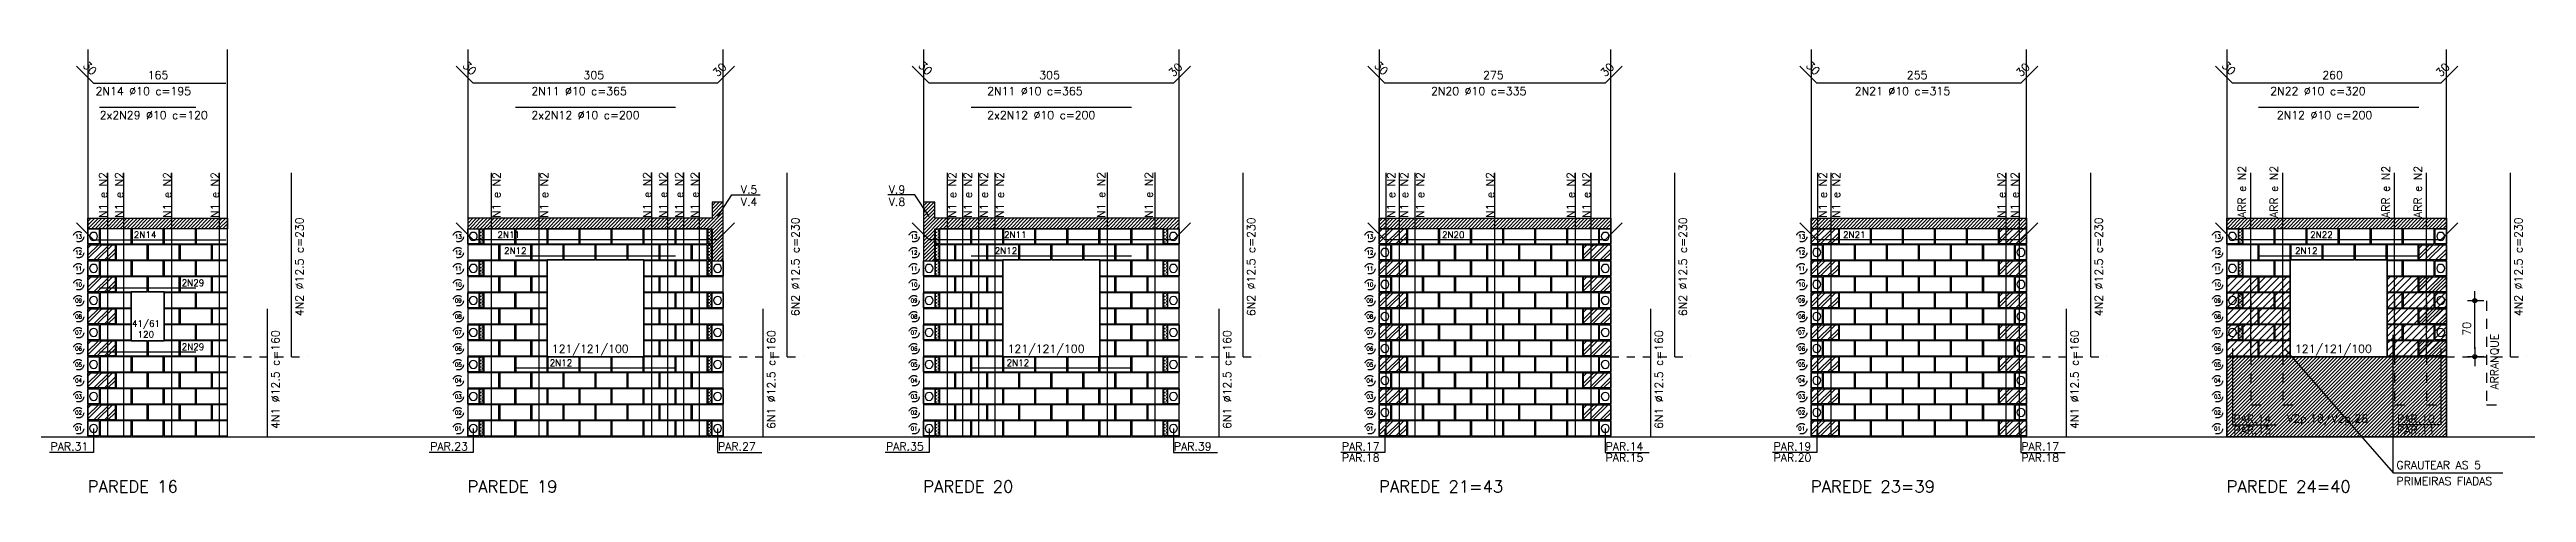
# Model space of a CAD drawing. Extents: x 0 to 187, y -7 to 20.
# Drawn here: x 113.02 to 143.94, y 3.31 to 8.84 of the extents above; entities that cross this region are included whole.
import ezdxf

# ---------------------------------------------------------------- set-up
doc = ezdxf.new("R2010")
doc.units = 0
doc.header["$LTSCALE"] = 0.5
doc.header["$MEASUREMENT"] = 0
doc.header["$PDMODE"] = 34
doc.header["$PDSIZE"] = 0.1
doc.linetypes.add('CENTER', pattern=[2, 1.25, -0.25, 0.25, -0.25])
doc.linetypes.add('HIDDEN', pattern=[0.375, 0.25, -0.125])
doc.layers.get('0').update_dxf_attribs({"linetype": 'CONTINUOUS'})
doc.layers.get('DEFPOINTS').update_dxf_attribs({"linetype": 'CONTINUOUS'})
for name, color, linetype in [('AUX00', 7, 'HIDDEN'), ('AUX01', 1, 'CONTINUOUS'), ('B04', 6, 'CONTINUOUS'), ('B19', 3, 'CONTINUOUS'), ('B34', 150, 'CONTINUOUS'), ('B34C', 160, 'CONTINUOUS'), ('B39', 2, 'CONTINUOUS'), ('B39C', 5, 'CONTINUOUS'), ('BLOCOPERP', 2, 'CONTINUOUS'), ('BP', 106, 'CONTINUOUS'), ('COT01', 1, 'CONTINUOUS'), ('EIX01', 1, 'CENTER'), ('FERRO', 4, 'CONTINUOUS'), ('FERRO_CANALETA', 4, 'CONTINUOUS'), ('FERRO_GROUTE', 4, 'CONTINUOUS'), ('H04', 9, 'CONTINUOUS'), ('H34', 9, 'CONTINUOUS'), ('HATCH', 7, 'CONTINUOUS'), ('HATCHLAJE', 251, 'HIDDEN'), ('TXT02', 2, 'CONTINUOUS'), ('TXT05', 4, 'CONTINUOUS'), ('VIG01', 2, 'CONTINUOUS'), ('VIG02', 3, 'CONTINUOUS')]:
    doc.layers.add(name, color=color, linetype=linetype)
doc.styles.add('ROMANS', font='romans.shx')
doc.dimstyles.get("Standard").update_dxf_attribs({"dimscale": 0, "dimtxt": 0.2, "dimasz": 0.2, "dimexe": 0.18, "dimexo": 0.0625, "dimgap": 0.1, "dimtad": 1, "dimdec": 1, "dimlfac": 100, "dimrnd": 0.5, "dimzin": 13, "dimdsep": 46, "dimtxsty": 'ROMANS', "dimblk1": 'DE2', "dimblk2": 'DE2', "dimsah": 1, "dimcen": 0.1, "dimclrt": 3, "dimadec": 0, "dimazin": 0, "dimtfac": 1, "dimtix": 1, "dimtofl": 0, "dimtmove": 0, "dimatfit": 3, "dimldrblk": 'DE2', "dimfxl": 0, "dimtolj": 1, "dimtzin": 13, "dimarcsym": 0})

msp = doc.modelspace()

# ---------------------------------------------------------------- texts
at = {"layer": 'AUX00', "color": 2, "style": 'ROMANS'}
for s, p in [('13', (113.3384, 6.4809)), ('13', (118.0784, 6.4809)), ('13', (123.7684, 6.4809)), ('13', (129.4584, 6.4809)), ('13', (134.8484, 6.4809)), ('13', (140.0384, 6.4809)), ('12', (113.3384, 6.2809)), ('12', (118.0784, 6.2809)), ('12', (123.7684, 6.2809)), ('12', (129.4584, 6.2809)), ('12', (134.8484, 6.2809)), ('12', (140.0384, 6.2809)), ('11', (113.3384, 6.0809)), ('10', (113.3384, 5.8809)), ('11', (118.0784, 6.0809)), ('10', (118.0784, 5.8809)), ('11', (123.7684, 6.0809)), ('10', (123.7684, 5.8809)), ('11', (129.4584, 6.0809)), ('10', (129.4584, 5.8809)), ('11', (134.8484, 6.0809)), ('10', (134.8484, 5.8809)), ('11', (140.0384, 6.0809)), ('10', (140.0384, 5.8809)), ('09', (113.3384, 5.6809)), ('09', (118.0784, 5.6809)), ('09', (123.7684, 5.6809)), ('09', (129.4584, 5.6809)), ('09', (134.8484, 5.6809)), ('09', (140.0384, 5.6809)), ('08', (113.3384, 5.4809)), ('07', (113.3384, 5.2809)), ('08', (118.0784, 5.4809)), ('07', (118.0784, 5.2809)), ('08', (123.7684, 5.4809)), ('07', (123.7684, 5.2809)), ('08', (129.4584, 5.4809)), ('07', (129.4584, 5.2809)), ('08', (134.8484, 5.4809)), ('07', (134.8484, 5.2809)), ('08', (140.0384, 5.4809)), ('07', (140.0384, 5.2809)), ('06', (113.3384, 5.0809)), ('06', (118.0784, 5.0809)), ('06', (123.7684, 5.0809)), ('06', (129.4584, 5.0809)), ('06', (134.8484, 5.0809)), ('06', (140.0384, 5.0809)), ('05', (113.3384, 4.8809)), ('04', (113.3384, 4.6809)), ('05', (118.0784, 4.8809)), ('04', (118.0784, 4.6809)), ('05', (123.7684, 4.8809)), ('04', (123.7684, 4.6809)), ('05', (129.4584, 4.8809)), ('04', (129.4584, 4.6809)), ('05', (134.8484, 4.8809)), ('04', (134.8484, 4.6809)), ('05', (140.0384, 4.8809)), ('04', (140.0384, 4.6809)), ('03', (113.3384, 4.4809)), ('02', (113.3384, 4.2809)), ('03', (118.0784, 4.4809)), ('02', (118.0784, 4.2809)), ('03', (123.7684, 4.4809)), ('02', (123.7684, 4.2809)), ('03', (129.4584, 4.4809)), ('02', (129.4584, 4.2809)), ('03', (134.8484, 4.4809)), ('02', (134.8484, 4.2809)), ('03', (140.0384, 4.4809)), ('02', (140.0384, 4.2809)), ('01', (113.3384, 4.0809)), ('01', (118.0784, 4.0809)), ('01', (123.7684, 4.0809)), ('01', (129.4584, 4.0809)), ('01', (134.8484, 4.0809)), ('01', (140.0384, 4.0809))]:
    msp.add_text(s, height=0.05, rotation=360, dxfattribs=at).set_placement(p)
at = {"layer": 'TXT02', "style": 'ROMANS'}
for s, rotation, p in [('30', 315.00026, (113.4275, 8.6361)), ('30', 314.99981, (118.1675, 8.6361)), ('30', 45.00019, (121.359, 8.4947)), ('30', 314.99987, (123.8575, 8.6361)), ('30', 45.00026, (127.049, 8.4947)), ('30', 315.00026, (129.5475, 8.6361)), ('30', 45, (132.439, 8.4947)), ('30', 314.99994, (134.9375, 8.6361)), ('30', 45.00006, (137.629, 8.4947)), ('30', 315.00013, (140.1275, 8.6361)), ('30', 44.99987, (142.869, 8.4947)), ('N1 e N2', 90, (113.7386, 6.7385)), ('N1 e N2', 90, (113.9386, 6.7385)), ('N1 e N2', 90, (114.5386, 6.7385)), ('N1 e N2', 90, (115.1336, 6.7385)), ('N1 e N2', 90, (118.6478, 6.7385)), ('N1 e N2', 90, (119.2428, 6.7385)), ('N1 e N2', 90, (120.5286, 6.7394)), ('N1 e N2', 90, (120.7286, 6.7394)), ('N1 e N2', 90, (120.9286, 6.7394)), ('N1 e N2', 90, (121.1236, 6.7394)), ('V.5', 360, (121.6482, 7.0432)), ('V.9', 0, (123.4944, 7.0432)), ('N1 e N2', 90, (124.3378, 6.7385)), ('N1 e N2', 90, (124.5328, 6.7385)), ('N1 e N2', 90, (124.7328, 6.7385)), ('N1 e N2', 90, (124.9328, 6.7385)), ('N1 e N2', 90, (126.1953, 6.7394)), ('N1 e N2', 90, (126.7903, 6.7394)), ('N1 e N2', 90, (129.8153, 6.7385)), ('N1 e N2', 90, (129.9803, 6.7385)), ('N1 e N2', 90, (130.1778, 6.7385)), ('N1 e N2', 90, (131.0536, 6.7385)), ('N1 e N2', 90, (132.0586, 6.7385)), ('N1 e N2', 90, (132.2536, 6.7385)), ('N1 e N2', 90, (135.2053, 6.7385)), ('N1 e N2', 90, (135.3703, 6.7385)), ('N1 e N2', 90, (137.4361, 6.7385)), ('N1 e N2', 90, (137.6011, 6.7385)), ('ARR e N2', 90, (140.4364, 6.7385)), ('ARR e N2', 90, (140.8364, 6.7385)), ('ARR e N2', 90, (142.2314, 6.7385)), ('ARR e N2', 90, (142.6314, 6.7385)), ('V.4', 360, (121.6482, 6.89)), ('V.8', 0, (123.4944, 6.89)), ('4N2 %%C12.5 c=230', 90, (116.189, 5.5116)), ('6N2 %%C12.5 c=230', 90, (122.379, 5.5116)), ('6N2 %%C12.5 c=230', 90, (128.069, 5.5116)), ('6N2 %%C12.5 c=230', 90, (133.459, 5.5116)), ('4N2 %%C12.5 c=230', 90, (138.649, 5.5116)), ('4N2 %%C12.5 c=230', 90, (143.889, 5.5116)), ('4N1 %%C12.5 c=160', 90, (115.889, 4.1017)), ('6N1 %%C12.5 c=160', 90, (122.079, 4.1017)), ('6N1 %%C12.5 c=160', 90, (127.769, 4.1017)), ('6N1 %%C12.5 c=160', 90, (133.159, 4.1017)), ('4N1 %%C12.5 c=160', 90, (138.349, 4.1017)), ('ARRANQUE', 90, (143.589, 4.5936)), ('PAR.14', 0, (140.2809, 4.1781)), ('PAR.15', 360, (140.2809, 4.0381)), ('V2p.18/V2p.28', 0, (140.9515, 4.1823)), ('PAR.10', 360, (142.3237, 4.1776)), ('PAR.11', 360, (142.3237, 4.0376)), ('PAR.31', 360, (113.0309, 3.8341)), ('PAR.23', 0, (117.7709, 3.8341)), ('PAR.27', 360, (121.3637, 3.8336)), ('PAR.35', 360, (123.4609, 3.8341)), ('PAR.39', 360, (127.0537, 3.8336)), ('PAR.17', 0, (129.1509, 3.8341)), ('PAR.18', 360, (129.1509, 3.6941)), ('PAR.14', 360, (132.4437, 3.8336)), ('PAR.15', 360, (132.4437, 3.6936)), ('PAR.19', 0, (134.5409, 3.8341)), ('PAR.20', 360, (134.5409, 3.6941)), ('PAR.17', 360, (137.6337, 3.8336)), ('PAR.18', 360, (137.6337, 3.6936)), ('GRAUTEAR AS 5', 0, (142.3164, 3.6009)), ('PRIMEIRAS FIADAS', 0, (142.3164, 3.4009))]:
    msp.add_text(s, height=0.1, rotation=rotation, dxfattribs=at).set_placement(p)
for s, height, p in [('2N14 %%C10 c=195', 0.1, (113.594, 8.274)), ('165', 0.1, (114.244, 8.474)), ('2N11 %%C10 c=365', 0.1, (119.034, 8.274)), ('305', 0.1, (119.684, 8.474)), ('2N11 %%C10 c=365', 0.1, (124.724, 8.274)), ('305', 0.1, (125.374, 8.474)), ('2N20 %%C10 c=335', 0.1, (130.264, 8.274)), ('275', 0.1, (130.914, 8.474)), ('2N21 %%C10 c=315', 0.1, (135.554, 8.274)), ('255', 0.1, (136.204, 8.474)), ('2N22 %%C10 c=320', 0.1, (140.7403, 8.274)), ('260', 0.1, (141.3903, 8.474)), ('2x2N29 %%C10 c=120', 0.1, (113.6449, 7.974)), ('2x2N12 %%C10 c=200', 0.1, (119.0339, 7.974)), ('2x2N12 %%C10 c=200', 0.1, (124.7239, 7.974)), ('2N12 %%C10 c=200', 0.1, (140.8231, 7.974)), ('2N14', 0.08, (114.0712, 6.4883)), ('2N11', 0.08, (118.6108, 6.4883)), ('2N11', 0.08, (124.9345, 6.4883)), ('2N20', 0.08, (130.4009, 6.4883)), ('2N21', 0.08, (135.4077, 6.4883)), ('2N22', 0.08, (141.2393, 6.4883)), ('2N12', 0.08, (118.6931, 6.2883)), ('2N12', 0.08, (124.8178, 6.2883)), ('2N12', 0.08, (141.0504, 6.2883)), ('2N29', 0.08, (114.6691, 5.8883)), ('41/61', 0.08, (114.0478, 5.3787)), ('120', 0.08, (114.1182, 5.2434)), ('2N29', 0.08, (114.6693, 5.0883)), ('2N12', 0.08, (119.2631, 4.8883)), ('121/121/100', 0.1, (119.2887, 5.054)), ('2N12', 0.08, (124.9665, 4.8883)), ('121/121/100', 0.1, (124.9787, 5.054)), ('121/121/100', 0.1, (141.0487, 5.054))]:
    msp.add_text(s, height=height, dxfattribs=at).set_placement(p)
at = {"layer": 'TXT05', "style": 'ROMANS'}
for s, p in [('PAREDE 16', (113.4955, 3.3078)), ('PAREDE 19', (118.2355, 3.3078)), ('PAREDE 20', (123.9255, 3.3078)), ('PAREDE 21=43', (129.6155, 3.3078)), ('PAREDE 23=39', (135.0055, 3.3078)), ('PAREDE 24=40', (140.1955, 3.3078))]:
    msp.add_text(s, height=0.15, dxfattribs=at).set_placement(p)

# ---------------------------------------------------------------- blocks, each defined once
blk = doc.blocks.new('A$C57CC6AC6')
at = {"layer": 'BP'}
blk.add_lwpolyline([(0, 0.19), (0, 0), (0.14, 0), (0.14, 0.19)], close=True, dxfattribs=at)
blk.add_circle((0.07, 0.095), 0.05, dxfattribs=at)
blk = doc.blocks.new('DE2')
blk.add_line((-1.19, 0), (1.19, 0))
at = {"color": 2}
for radius in [0.256, 0.138]:
    blk.add_circle((0, 0), radius, dxfattribs=at)
blk = doc.blocks.new('*D51')
at = {"layer": 'COT01', "color": 0, "lineweight": -2}
for p, q in [((143.408, 5.704), (143.204, 5.704)), ((143.294, 5.104), (143.294, 5.604)), ((143.408, 5.004), (143.204, 5.004))]:
    blk.add_line(p, q, dxfattribs=at)
at = {"layer": 'DEFPOINTS', "color": 0}
for p in [(143.294, 5.704), (143.439, 5.704), (143.439, 5.004)]:
    blk.add_point(p, dxfattribs=at)
at = {"layer": 'COT01', "color": 0, "lineweight": -2, "xscale": 0.1, "yscale": 0.1, "zscale": 0.1}
for p, rotation in [((143.294, 5.704), 90), ((143.294, 5.004), 270)]:
    blk.add_blockref('DE2', p, dxfattribs=dict(at, rotation=rotation))
at = {"layer": 'COT01', "color": 3, "insert": (143.194, 5.354), "char_height": 0.1, "attachment_point": 5, "rotation": 90, "style": 'ROMANS'}
blk.add_mtext('\\A1;70', dxfattribs=at)

# ---------------------------------------------------------------- dimensions: what is measured, and where the dimension line sits
at = {"layer": 'COT01'}
dim = msp.add_linear_dim(base=(143.294, 5.704), p1=(143.439, 5.004), p2=(143.439, 5.704), angle=90, dimstyle='Standard', override={"dimscale": 0.5, "dimblk": 'DE2', "dimtofl": 1}, dxfattribs=at)
dim.commit()
dim.dimension.update_dxf_attribs({"geometry": '*D51', "text_midpoint": (143.194, 5.354)})

# ---------------------------------------------------------------- hatches: boundary and pattern name
at = {"layer": 'H04'}
h = msp.add_hatch(dxfattribs=at)
h.set_pattern_fill('CROSS', color=256, scale=0.08, style=0)
h.set_pattern_definition([(180, (114.070743, 31.096036), (-0.02, 0.02), [0.01, -0.03]), (90, (114.065743, 31.091036), (0.02, 0.02), [0.01, -0.03])])
h.paths.add_polyline_path([(118.3889, 6.414), (118.4289, 6.414), (118.4289, 6.604), (118.3889, 6.604)])
h = msp.add_hatch(dxfattribs=at)
h.set_pattern_fill('CROSS', color=256, scale=0.08, style=0)
h.set_pattern_definition([(180, (116.920743, 31.096036), (-0.02, 0.02), [0.01, -0.03]), (90, (116.915743, 31.091036), (0.02, 0.02), [0.01, -0.03])])
h.paths.add_polyline_path([(121.2389, 6.414), (121.2789, 6.414), (121.2789, 6.604), (121.2389, 6.604)])
h = msp.add_hatch(dxfattribs=at)
h.set_pattern_fill('CROSS', color=256, scale=0.08, style=0)
h.set_pattern_definition([(180, (119.760743, 31.096036), (-0.02, 0.02), [0.01, -0.03]), (90, (119.755743, 31.091036), (0.02, 0.02), [0.01, -0.03])])
h.paths.add_polyline_path([(124.0789, 6.414), (124.1189, 6.414), (124.1189, 6.604), (124.0789, 6.604)])
h = msp.add_hatch(dxfattribs=at)
h.set_pattern_fill('CROSS', color=256, scale=0.08, style=0)
h.set_pattern_definition([(180, (122.610743, 31.096036), (-0.02, 0.02), [0.01, -0.03]), (90, (122.605743, 31.091036), (0.02, 0.02), [0.01, -0.03])])
h.paths.add_polyline_path([(126.9289, 6.414), (126.9689, 6.414), (126.9689, 6.604), (126.9289, 6.604)])
h = msp.add_hatch(dxfattribs=at)
h.set_pattern_fill('CROSS', color=256, scale=0.08, style=0)
h.set_pattern_definition([(180, (136.030743, 31.096036), (-0.02, 0.02), [0.01, -0.03]), (90, (136.025743, 31.091036), (0.02, 0.02), [0.01, -0.03])])
h.paths.add_polyline_path([(140.3489, 6.414), (140.3889, 6.414), (140.3889, 6.604), (140.3489, 6.604)])
h = msp.add_hatch(dxfattribs=at)
h.set_pattern_fill('CROSS', color=256, scale=0.08, style=0)
h.set_pattern_definition([(180, (114.070743, 30.696035), (-0.02, 0.02), [0.01, -0.03]), (90, (114.065743, 30.691035), (0.02, 0.02), [0.01, -0.03])])
h.paths.add_polyline_path([(118.3889, 6.014), (118.4289, 6.014), (118.4289, 6.204), (118.3889, 6.204)])
h = msp.add_hatch(dxfattribs=at)
h.set_pattern_fill('CROSS', color=256, scale=0.08, style=0)
h.set_pattern_definition([(180, (116.920743, 30.696035), (-0.02, 0.02), [0.01, -0.03]), (90, (116.915743, 30.691035), (0.02, 0.02), [0.01, -0.03])])
h.paths.add_polyline_path([(121.2389, 6.014), (121.2789, 6.014), (121.2789, 6.204), (121.2389, 6.204)])
h = msp.add_hatch(dxfattribs=at)
h.set_pattern_fill('CROSS', color=256, scale=0.08, style=0)
h.set_pattern_definition([(180, (116.920779, 30.896036), (-0.02, 0.02), [0.01, -0.03]), (90, (116.915779, 30.891036), (0.02, 0.02), [0.01, -0.03])])
h.paths.add_polyline_path([(121.239, 6.214), (121.279, 6.214), (121.279, 6.404), (121.239, 6.404)])
h = msp.add_hatch(dxfattribs=at)
h.set_pattern_fill('CROSS', color=256, scale=0.08, style=0)
h.set_pattern_definition([(180, (119.760743, 30.896036), (-0.02, 0.02), [0.01, -0.03]), (90, (119.755743, 30.891036), (0.02, 0.02), [0.01, -0.03])])
h.paths.add_polyline_path([(124.0789, 6.214), (124.1189, 6.214), (124.1189, 6.404), (124.0789, 6.404)])
h = msp.add_hatch(dxfattribs=at)
h.set_pattern_fill('CROSS', color=256, scale=0.08, style=0)
h.set_pattern_definition([(180, (119.760743, 30.696035), (-0.02, 0.02), [0.01, -0.03]), (90, (119.755743, 30.691035), (0.02, 0.02), [0.01, -0.03])])
h.paths.add_polyline_path([(124.0789, 6.014), (124.1189, 6.014), (124.1189, 6.204), (124.0789, 6.204)])
h = msp.add_hatch(dxfattribs=at)
h.set_pattern_fill('CROSS', color=256, scale=0.08, style=0)
h.set_pattern_definition([(180, (122.610743, 30.696035), (-0.02, 0.02), [0.01, -0.03]), (90, (122.605743, 30.691035), (0.02, 0.02), [0.01, -0.03])])
h.paths.add_polyline_path([(126.9289, 6.014), (126.9689, 6.014), (126.9689, 6.204), (126.9289, 6.204)])
h = msp.add_hatch(dxfattribs=at)
h.set_pattern_fill('CROSS', color=256, scale=0.08, style=0)
h.set_pattern_definition([(180, (136.030743, 30.696035), (-0.02, 0.02), [0.01, -0.03]), (90, (136.025743, 30.691035), (0.02, 0.02), [0.01, -0.03])])
h.paths.add_polyline_path([(140.3489, 6.014), (140.3889, 6.014), (140.3889, 6.204), (140.3489, 6.204)])
h = msp.add_hatch(dxfattribs=at)
h.set_pattern_fill('CROSS', color=256, scale=0.08, style=0)
h.set_pattern_definition([(180, (114.070743, 30.296035), (-0.02, 0.02), [0.01, -0.03]), (90, (114.065743, 30.291035), (0.02, 0.02), [0.01, -0.03])])
h.paths.add_polyline_path([(118.3889, 5.614), (118.4289, 5.614), (118.4289, 5.804), (118.3889, 5.804)])
h = msp.add_hatch(dxfattribs=at)
h.set_pattern_fill('CROSS', color=256, scale=0.08, style=0)
h.set_pattern_definition([(180, (116.920743, 30.296035), (-0.02, 0.02), [0.01, -0.03]), (90, (116.915743, 30.291035), (0.02, 0.02), [0.01, -0.03])])
h.paths.add_polyline_path([(121.2389, 5.614), (121.2789, 5.614), (121.2789, 5.804), (121.2389, 5.804)])
h = msp.add_hatch(dxfattribs=at)
h.set_pattern_fill('CROSS', color=256, scale=0.08, style=0)
h.set_pattern_definition([(180, (119.760743, 30.296035), (-0.02, 0.02), [0.01, -0.03]), (90, (119.755743, 30.291035), (0.02, 0.02), [0.01, -0.03])])
h.paths.add_polyline_path([(124.0789, 5.614), (124.1189, 5.614), (124.1189, 5.804), (124.0789, 5.804)])
h = msp.add_hatch(dxfattribs=at)
h.set_pattern_fill('CROSS', color=256, scale=0.08, style=0)
h.set_pattern_definition([(180, (122.610743, 30.296035), (-0.02, 0.02), [0.01, -0.03]), (90, (122.605743, 30.291035), (0.02, 0.02), [0.01, -0.03])])
h.paths.add_polyline_path([(126.9289, 5.614), (126.9689, 5.614), (126.9689, 5.804), (126.9289, 5.804)])
h = msp.add_hatch(dxfattribs=at)
h.set_pattern_fill('CROSS', color=256, scale=0.08, style=0)
h.set_pattern_definition([(180, (136.030743, 30.296035), (-0.02, 0.02), [0.01, -0.03]), (90, (136.025743, 30.291035), (0.02, 0.02), [0.01, -0.03])])
h.paths.add_polyline_path([(140.3489, 5.614), (140.3889, 5.614), (140.3889, 5.804), (140.3489, 5.804)])
h = msp.add_hatch(dxfattribs=at)
h.set_pattern_fill('CROSS', color=256, scale=0.08, style=0)
h.set_pattern_definition([(180, (114.070743, 29.896034), (-0.02, 0.02), [0.01, -0.03]), (90, (114.065743, 29.891034), (0.02, 0.02), [0.01, -0.03])])
h.paths.add_polyline_path([(118.3889, 5.214), (118.4289, 5.214), (118.4289, 5.404), (118.3889, 5.404)])
h = msp.add_hatch(dxfattribs=at)
h.set_pattern_fill('CROSS', color=256, scale=0.08, style=0)
h.set_pattern_definition([(180, (116.920743, 29.896034), (-0.02, 0.02), [0.01, -0.03]), (90, (116.915743, 29.891034), (0.02, 0.02), [0.01, -0.03])])
h.paths.add_polyline_path([(121.2389, 5.214), (121.2789, 5.214), (121.2789, 5.404), (121.2389, 5.404)])
h = msp.add_hatch(dxfattribs=at)
h.set_pattern_fill('CROSS', color=256, scale=0.08, style=0)
h.set_pattern_definition([(180, (119.760743, 29.896034), (-0.02, 0.02), [0.01, -0.03]), (90, (119.755743, 29.891034), (0.02, 0.02), [0.01, -0.03])])
h.paths.add_polyline_path([(124.0789, 5.214), (124.1189, 5.214), (124.1189, 5.404), (124.0789, 5.404)])
h = msp.add_hatch(dxfattribs=at)
h.set_pattern_fill('CROSS', color=256, scale=0.08, style=0)
h.set_pattern_definition([(180, (122.610743, 29.896034), (-0.02, 0.02), [0.01, -0.03]), (90, (122.605743, 29.891034), (0.02, 0.02), [0.01, -0.03])])
h.paths.add_polyline_path([(126.9289, 5.214), (126.9689, 5.214), (126.9689, 5.404), (126.9289, 5.404)])
h = msp.add_hatch(dxfattribs=at)
h.set_pattern_fill('CROSS', color=256, scale=0.08, style=0)
h.set_pattern_definition([(180, (136.030743, 29.896034), (-0.02, 0.02), [0.01, -0.03]), (90, (136.025743, 29.891034), (0.02, 0.02), [0.01, -0.03])])
h.paths.add_polyline_path([(140.3489, 5.214), (140.3889, 5.214), (140.3889, 5.404), (140.3489, 5.404)])
h = msp.add_hatch(dxfattribs=at)
h.set_pattern_fill('CROSS', color=256, scale=0.08, style=0)
h.set_pattern_definition([(180, (114.070743, 29.496034), (-0.02, 0.02), [0.01, -0.03]), (90, (114.065743, 29.491034), (0.02, 0.02), [0.01, -0.03])])
h.paths.add_polyline_path([(118.3889, 4.814), (118.4289, 4.814), (118.4289, 5.004), (118.3889, 5.004)])
h = msp.add_hatch(dxfattribs=at)
h.set_pattern_fill('CROSS', color=256, scale=0.08, style=0)
h.set_pattern_definition([(180, (116.920743, 29.496034), (-0.02, 0.02), [0.01, -0.03]), (90, (116.915743, 29.491034), (0.02, 0.02), [0.01, -0.03])])
h.paths.add_polyline_path([(121.2389, 4.814), (121.2789, 4.814), (121.2789, 5.004), (121.2389, 5.004)])
h = msp.add_hatch(dxfattribs=at)
h.set_pattern_fill('CROSS', color=256, scale=0.08, style=0)
h.set_pattern_definition([(180, (119.760743, 29.496034), (-0.02, 0.02), [0.01, -0.03]), (90, (119.755743, 29.491034), (0.02, 0.02), [0.01, -0.03])])
h.paths.add_polyline_path([(124.0789, 4.814), (124.1189, 4.814), (124.1189, 5.004), (124.0789, 5.004)])
h = msp.add_hatch(dxfattribs=at)
h.set_pattern_fill('CROSS', color=256, scale=0.08, style=0)
h.set_pattern_definition([(180, (122.610743, 29.496034), (-0.02, 0.02), [0.01, -0.03]), (90, (122.605743, 29.491034), (0.02, 0.02), [0.01, -0.03])])
h.paths.add_polyline_path([(126.9289, 4.814), (126.9689, 4.814), (126.9689, 5.004), (126.9289, 5.004)])
h = msp.add_hatch(dxfattribs=at)
h.set_pattern_fill('CROSS', color=256, scale=0.08, style=0)
h.set_pattern_definition([(180, (114.070743, 29.096033), (-0.02, 0.02), [0.01, -0.03]), (90, (114.065743, 29.091033), (0.02, 0.02), [0.01, -0.03])])
h.paths.add_polyline_path([(118.3889, 4.414), (118.4289, 4.414), (118.4289, 4.604), (118.3889, 4.604)])
h = msp.add_hatch(dxfattribs=at)
h.set_pattern_fill('CROSS', color=256, scale=0.08, style=0)
h.set_pattern_definition([(180, (116.920743, 29.096033), (-0.02, 0.02), [0.01, -0.03]), (90, (116.915743, 29.091033), (0.02, 0.02), [0.01, -0.03])])
h.paths.add_polyline_path([(121.2389, 4.414), (121.2789, 4.414), (121.2789, 4.604), (121.2389, 4.604)])
h = msp.add_hatch(dxfattribs=at)
h.set_pattern_fill('CROSS', color=256, scale=0.08, style=0)
h.set_pattern_definition([(180, (119.760743, 29.096033), (-0.02, 0.02), [0.01, -0.03]), (90, (119.755743, 29.091033), (0.02, 0.02), [0.01, -0.03])])
h.paths.add_polyline_path([(124.0789, 4.414), (124.1189, 4.414), (124.1189, 4.604), (124.0789, 4.604)])
h = msp.add_hatch(dxfattribs=at)
h.set_pattern_fill('CROSS', color=256, scale=0.08, style=0)
h.set_pattern_definition([(180, (122.610743, 29.096033), (-0.02, 0.02), [0.01, -0.03]), (90, (122.605743, 29.091033), (0.02, 0.02), [0.01, -0.03])])
h.paths.add_polyline_path([(126.9289, 4.414), (126.9689, 4.414), (126.9689, 4.604), (126.9289, 4.604)])
h = msp.add_hatch(dxfattribs=at)
h.set_pattern_fill('CROSS', color=256, scale=0.08, style=0)
h.set_pattern_definition([(180, (114.070743, 28.696033), (-0.02, 0.02), [0.01, -0.03]), (90, (114.065743, 28.691033), (0.02, 0.02), [0.01, -0.03])])
h.paths.add_polyline_path([(118.3889, 4.014), (118.4289, 4.014), (118.4289, 4.204), (118.3889, 4.204)])
h = msp.add_hatch(dxfattribs=at)
h.set_pattern_fill('CROSS', color=256, scale=0.08, style=0)
h.set_pattern_definition([(180, (116.920743, 28.696033), (-0.02, 0.02), [0.01, -0.03]), (90, (116.915743, 28.691033), (0.02, 0.02), [0.01, -0.03])])
h.paths.add_polyline_path([(121.2389, 4.014), (121.2789, 4.014), (121.2789, 4.204), (121.2389, 4.204)])
h = msp.add_hatch(dxfattribs=at)
h.set_pattern_fill('CROSS', color=256, scale=0.08, style=0)
h.set_pattern_definition([(180, (119.760743, 28.696033), (-0.02, 0.02), [0.01, -0.03]), (90, (119.755743, 28.691033), (0.02, 0.02), [0.01, -0.03])])
h.paths.add_polyline_path([(124.0789, 4.014), (124.1189, 4.014), (124.1189, 4.204), (124.0789, 4.204)])
h = msp.add_hatch(dxfattribs=at)
h.set_pattern_fill('CROSS', color=256, scale=0.08, style=0)
h.set_pattern_definition([(180, (122.610743, 28.696033), (-0.02, 0.02), [0.01, -0.03]), (90, (122.605743, 28.691033), (0.02, 0.02), [0.01, -0.03])])
h.paths.add_polyline_path([(126.9289, 4.014), (126.9689, 4.014), (126.9689, 4.204), (126.9289, 4.204)])
at = {"layer": 'H34'}
h = msp.add_hatch(dxfattribs=at)
h.set_pattern_fill('ANSI32', color=256, scale=0.25, style=0)
h.set_pattern_definition([(45, (268.48717, -97.68135), (-0.06629126, 0.06629126), []), (45, (268.53137, -97.68135), (-0.06629126, 0.06629126), [])])
h.paths.add_polyline_path([(129.619, 6.604), (129.619, 6.414), (129.959, 6.414), (129.959, 6.604)])
h = msp.add_hatch(dxfattribs=at)
h.set_pattern_fill('ANSI32', color=256, scale=0.25, style=0)
h.set_pattern_definition([(45, (273.87717, -97.68135), (-0.06629126, 0.06629126), []), (45, (273.92137, -97.68135), (-0.06629126, 0.06629126), [])])
h.paths.add_polyline_path([(135.009, 6.604), (135.009, 6.414), (135.349, 6.414), (135.349, 6.604)])
h = msp.add_hatch(dxfattribs=at)
h.set_pattern_fill('ANSI32', color=256, scale=0.25, style=0)
h.set_pattern_definition([(45, (276.22717, -97.68135), (-0.06629126, 0.06629126), []), (45, (276.27137, -97.68135), (-0.06629126, 0.06629126), [])])
h.paths.add_polyline_path([(137.359, 6.604), (137.359, 6.414), (137.699, 6.414), (137.699, 6.604)])
h = msp.add_hatch(dxfattribs=at)
h.set_pattern_fill('ANSI32', color=256, scale=0.25, style=0)
h.set_pattern_definition([(45, (252.36717, -97.88135), (-0.06629126, 0.06629126), []), (45, (252.41137, -97.88135), (-0.06629126, 0.06629126), [])])
h.paths.add_polyline_path([(113.499, 6.404), (113.499, 6.214), (113.839, 6.214), (113.839, 6.404)])
h = msp.add_hatch(dxfattribs=at)
h.set_pattern_fill('ANSI32', color=256, scale=0.25, style=0)
h.set_pattern_definition([(45, (268.48717, -98.08135), (-0.06629126, 0.06629126), []), (45, (268.53137, -98.08135), (-0.06629126, 0.06629126), [])])
h.paths.add_polyline_path([(129.619, 6.204), (129.619, 6.014), (129.959, 6.014), (129.959, 6.204)])
h = msp.add_hatch(dxfattribs=at)
h.set_pattern_fill('ANSI32', color=256, scale=0.25, style=0)
h.set_pattern_definition([(45, (271.03717, -97.88135), (-0.06629126, 0.06629126), []), (45, (271.08137, -97.88135), (-0.06629126, 0.06629126), [])])
h.paths.add_polyline_path([(132.169, 6.404), (132.169, 6.214), (132.509, 6.214), (132.509, 6.404)])
h = msp.add_hatch(dxfattribs=at)
h.set_pattern_fill('ANSI32', color=256, scale=0.25, style=0)
h.set_pattern_definition([(45, (273.87717, -98.08135), (-0.06629126, 0.06629126), []), (45, (273.92137, -98.08135), (-0.06629126, 0.06629126), [])])
h.paths.add_polyline_path([(135.009, 6.204), (135.009, 6.014), (135.349, 6.014), (135.349, 6.204)])
h = msp.add_hatch(dxfattribs=at)
h.set_pattern_fill('ANSI32', color=256, scale=0.25, style=0)
h.set_pattern_definition([(45, (276.22717, -98.08135), (-0.06629126, 0.06629126), []), (45, (276.27137, -98.08135), (-0.06629126, 0.06629126), [])])
h.paths.add_polyline_path([(137.359, 6.204), (137.359, 6.014), (137.699, 6.014), (137.699, 6.204)])
h = msp.add_hatch(dxfattribs=at)
h.set_pattern_fill('ANSI32', color=256, scale=0.25, style=0)
h.set_pattern_definition([(45, (281.46717, -97.88135), (-0.06629126, 0.06629126), []), (45, (281.51137, -97.88135), (-0.06629126, 0.06629126), [])])
h.paths.add_polyline_path([(142.599, 6.404), (142.599, 6.214), (142.939, 6.214), (142.939, 6.404)])
h = msp.add_hatch(dxfattribs=at)
h.set_pattern_fill('ANSI32', color=256, scale=0.25, style=0)
h.set_pattern_definition([(45, (252.36717, -98.28135), (-0.06629126, 0.06629126), []), (45, (252.41137, -98.28135), (-0.06629126, 0.06629126), [])])
h.paths.add_polyline_path([(113.499, 6.004), (113.499, 5.814), (113.839, 5.814), (113.839, 6.004)])
h = msp.add_hatch(dxfattribs=at)
h.set_pattern_fill('ANSI32', color=256, scale=0.25, style=0)
h.set_pattern_definition([(45, (271.03717, -98.28135), (-0.06629126, 0.06629126), []), (45, (271.08137, -98.28135), (-0.06629126, 0.06629126), [])])
h.paths.add_polyline_path([(132.169, 6.004), (132.169, 5.814), (132.509, 5.814), (132.509, 6.004)])
h = msp.add_hatch(dxfattribs=at)
h.set_pattern_fill('ANSI32', color=256, scale=0.25, style=0)
h.set_pattern_definition([(45, (281.46717, -98.28135), (-0.06629126, 0.06629126), []), (45, (281.51137, -98.28135), (-0.06629126, 0.06629126), [])])
h.paths.add_polyline_path([(142.599, 6.004), (142.599, 5.814), (142.939, 5.814), (142.939, 6.004)])
h = msp.add_hatch(dxfattribs=at)
h.set_pattern_fill('ANSI32', color=256, scale=0.25, style=0)
h.set_pattern_definition([(45, (252.36717, -98.68135), (-0.06629126, 0.06629126), []), (45, (252.41137, -98.68135), (-0.06629126, 0.06629126), [])])
h.paths.add_polyline_path([(113.499, 5.604), (113.499, 5.414), (113.839, 5.414), (113.839, 5.604)])
h = msp.add_hatch(dxfattribs=at)
h.set_pattern_fill('ANSI32', color=256, scale=0.25, style=0)
h.set_pattern_definition([(45, (268.48717, -98.48135), (-0.06629126, 0.06629126), []), (45, (268.53137, -98.48135), (-0.06629126, 0.06629126), [])])
h.paths.add_polyline_path([(129.619, 5.804), (129.619, 5.614), (129.959, 5.614), (129.959, 5.804)])
h = msp.add_hatch(dxfattribs=at)
h.set_pattern_fill('ANSI32', color=256, scale=0.25, style=0)
h.set_pattern_definition([(45, (271.03717, -98.68135), (-0.06629126, 0.06629126), []), (45, (271.08137, -98.68135), (-0.06629126, 0.06629126), [])])
h.paths.add_polyline_path([(132.169, 5.604), (132.169, 5.414), (132.509, 5.414), (132.509, 5.604)])
h = msp.add_hatch(dxfattribs=at)
h.set_pattern_fill('ANSI32', color=256, scale=0.25, style=0)
h.set_pattern_definition([(45, (273.87717, -98.48135), (-0.06629126, 0.06629126), []), (45, (273.92137, -98.48135), (-0.06629126, 0.06629126), [])])
h.paths.add_polyline_path([(135.009, 5.804), (135.009, 5.614), (135.349, 5.614), (135.349, 5.804)])
h = msp.add_hatch(dxfattribs=at)
h.set_pattern_fill('ANSI32', color=256, scale=0.25, style=0)
h.set_pattern_definition([(45, (276.22717, -98.48135), (-0.06629126, 0.06629126), []), (45, (276.27137, -98.48135), (-0.06629126, 0.06629126), [])])
h.paths.add_polyline_path([(137.359, 5.804), (137.359, 5.614), (137.699, 5.614), (137.699, 5.804)])
h = msp.add_hatch(dxfattribs=at)
h.set_pattern_fill('ANSI32', color=256, scale=0.25, style=0)
h.set_pattern_definition([(45, (281.46717, -98.68135), (-0.06629126, 0.06629126), []), (45, (281.51137, -98.68135), (-0.06629126, 0.06629126), [])])
h.paths.add_polyline_path([(142.599, 5.604), (142.599, 5.414), (142.939, 5.414), (142.939, 5.604)])
h = msp.add_hatch(dxfattribs=at)
h.set_pattern_fill('ANSI32', color=256, scale=0.25, style=0)
h.set_pattern_definition([(45, (268.48717, -98.88135), (-0.06629126, 0.06629126), []), (45, (268.53137, -98.88135), (-0.06629126, 0.06629126), [])])
h.paths.add_polyline_path([(129.619, 5.404), (129.619, 5.214), (129.959, 5.214), (129.959, 5.404)])
h = msp.add_hatch(dxfattribs=at)
h.set_pattern_fill('ANSI32', color=256, scale=0.25, style=0)
h.set_pattern_definition([(45, (273.87717, -98.88135), (-0.06629126, 0.06629126), []), (45, (273.92137, -98.88135), (-0.06629126, 0.06629126), [])])
h.paths.add_polyline_path([(135.009, 5.404), (135.009, 5.214), (135.349, 5.214), (135.349, 5.404)])
h = msp.add_hatch(dxfattribs=at)
h.set_pattern_fill('ANSI32', color=256, scale=0.25, style=0)
h.set_pattern_definition([(45, (276.22717, -98.88135), (-0.06629126, 0.06629126), []), (45, (276.27137, -98.88135), (-0.06629126, 0.06629126), [])])
h.paths.add_polyline_path([(137.359, 5.404), (137.359, 5.214), (137.699, 5.214), (137.699, 5.404)])
h = msp.add_hatch(dxfattribs=at)
h.set_pattern_fill('ANSI32', color=256, scale=0.25, style=0)
h.set_pattern_definition([(45, (252.36717, -99.08135), (-0.06629126, 0.06629126), []), (45, (252.41137, -99.08135), (-0.06629126, 0.06629126), [])])
h.paths.add_polyline_path([(113.499, 5.204), (113.499, 5.014), (113.839, 5.014), (113.839, 5.204)])
h = msp.add_hatch(dxfattribs=at)
h.set_pattern_fill('ANSI32', color=256, scale=0.25, style=0)
h.set_pattern_definition([(45, (268.48717, -99.28135), (-0.06629126, 0.06629126), []), (45, (268.53137, -99.28135), (-0.06629126, 0.06629126), [])])
h.paths.add_polyline_path([(129.619, 5.004), (129.619, 4.814), (129.959, 4.814), (129.959, 5.004)])
h = msp.add_hatch(dxfattribs=at)
h.set_pattern_fill('ANSI32', color=256, scale=0.25, style=0)
h.set_pattern_definition([(45, (271.03717, -99.08135), (-0.06629126, 0.06629126), []), (45, (271.08137, -99.08135), (-0.06629126, 0.06629126), [])])
h.paths.add_polyline_path([(132.169, 5.204), (132.169, 5.014), (132.509, 5.014), (132.509, 5.204)])
h = msp.add_hatch(dxfattribs=at)
h.set_pattern_fill('ANSI32', color=256, scale=0.25, style=0)
h.set_pattern_definition([(45, (273.87717, -99.28135), (-0.06629126, 0.06629126), []), (45, (273.92137, -99.28135), (-0.06629126, 0.06629126), [])])
h.paths.add_polyline_path([(135.009, 5.004), (135.009, 4.814), (135.349, 4.814), (135.349, 5.004)])
h = msp.add_hatch(dxfattribs=at)
h.set_pattern_fill('ANSI32', color=256, scale=0.25, style=0)
h.set_pattern_definition([(45, (276.22717, -99.28135), (-0.06629126, 0.06629126), []), (45, (276.27137, -99.28135), (-0.06629126, 0.06629126), [])])
h.paths.add_polyline_path([(137.359, 5.004), (137.359, 4.814), (137.699, 4.814), (137.699, 5.004)])
h = msp.add_hatch(dxfattribs=at)
h.set_pattern_fill('ANSI32', color=256, scale=0.25, style=0)
h.set_pattern_definition([(45, (281.46717, -99.08135), (-0.06629126, 0.06629126), []), (45, (281.51137, -99.08135), (-0.06629126, 0.06629126), [])])
h.paths.add_polyline_path([(142.599, 5.204), (142.599, 5.014), (142.939, 5.014), (142.939, 5.204)])
h = msp.add_hatch(dxfattribs=at)
h.set_pattern_fill('ANSI32', color=256, scale=0.25, style=0)
h.set_pattern_definition([(45, (252.36717, -99.48135), (-0.06629126, 0.06629126), []), (45, (252.41137, -99.48135), (-0.06629126, 0.06629126), [])])
h.paths.add_polyline_path([(113.499, 4.804), (113.499, 4.614), (113.839, 4.614), (113.839, 4.804)])
h = msp.add_hatch(dxfattribs=at)
h.set_pattern_fill('ANSI32', color=256, scale=0.25, style=0)
h.set_pattern_definition([(45, (271.03717, -99.48135), (-0.06629126, 0.06629126), []), (45, (271.08137, -99.48135), (-0.06629126, 0.06629126), [])])
h.paths.add_polyline_path([(132.169, 4.804), (132.169, 4.614), (132.509, 4.614), (132.509, 4.804)])
h = msp.add_hatch(dxfattribs=at)
h.set_pattern_fill('ANSI32', color=256, scale=0.25, style=0)
h.set_pattern_definition([(45, (252.36717, -99.88135), (-0.06629126, 0.06629126), []), (45, (252.41137, -99.88135), (-0.06629126, 0.06629126), [])])
h.paths.add_polyline_path([(113.499, 4.404), (113.499, 4.214), (113.839, 4.214), (113.839, 4.404)])
h = msp.add_hatch(dxfattribs=at)
h.set_pattern_fill('ANSI32', color=256, scale=0.25, style=0)
h.set_pattern_definition([(45, (268.48717, -99.68135), (-0.06629126, 0.06629126), []), (45, (268.53137, -99.68135), (-0.06629126, 0.06629126), [])])
h.paths.add_polyline_path([(129.619, 4.604), (129.619, 4.414), (129.959, 4.414), (129.959, 4.604)])
h = msp.add_hatch(dxfattribs=at)
h.set_pattern_fill('ANSI32', color=256, scale=0.25, style=0)
h.set_pattern_definition([(45, (271.03717, -99.88135), (-0.06629126, 0.06629126), []), (45, (271.08137, -99.88135), (-0.06629126, 0.06629126), [])])
h.paths.add_polyline_path([(132.169, 4.404), (132.169, 4.214), (132.509, 4.214), (132.509, 4.404)])
h = msp.add_hatch(dxfattribs=at)
h.set_pattern_fill('ANSI32', color=256, scale=0.25, style=0)
h.set_pattern_definition([(45, (273.87717, -99.68135), (-0.06629126, 0.06629126), []), (45, (273.92137, -99.68135), (-0.06629126, 0.06629126), [])])
h.paths.add_polyline_path([(135.009, 4.604), (135.009, 4.414), (135.349, 4.414), (135.349, 4.604)])
h = msp.add_hatch(dxfattribs=at)
h.set_pattern_fill('ANSI32', color=256, scale=0.25, style=0)
h.set_pattern_definition([(45, (276.22717, -99.68135), (-0.06629126, 0.06629126), []), (45, (276.27137, -99.68135), (-0.06629126, 0.06629126), [])])
h.paths.add_polyline_path([(137.359, 4.604), (137.359, 4.414), (137.699, 4.414), (137.699, 4.604)])
h = msp.add_hatch(dxfattribs=at)
h.set_pattern_fill('ANSI32', color=256, scale=0.25, style=0)
h.set_pattern_definition([(45, (268.48717, -100.08135), (-0.06629126, 0.06629126), []), (45, (268.53137, -100.08135), (-0.06629126, 0.06629126), [])])
h.paths.add_polyline_path([(129.619, 4.204), (129.619, 4.014), (129.959, 4.014), (129.959, 4.204)])
h = msp.add_hatch(dxfattribs=at)
h.set_pattern_fill('ANSI32', color=256, scale=0.25, style=0)
h.set_pattern_definition([(45, (273.87717, -100.08135), (-0.06629126, 0.06629126), []), (45, (273.92137, -100.08135), (-0.06629126, 0.06629126), [])])
h.paths.add_polyline_path([(135.009, 4.204), (135.009, 4.014), (135.349, 4.014), (135.349, 4.204)])
h = msp.add_hatch(dxfattribs=at)
h.set_pattern_fill('ANSI32', color=256, scale=0.25, style=0)
h.set_pattern_definition([(45, (276.22717, -100.08135), (-0.06629126, 0.06629126), []), (45, (276.27137, -100.08135), (-0.06629126, 0.06629126), [])])
h.paths.add_polyline_path([(137.359, 4.204), (137.359, 4.014), (137.699, 4.014), (137.699, 4.204)])
at = {"layer": 'HATCH'}
h = msp.add_hatch(dxfattribs=at)
h.set_pattern_fill('ANSI31', color=256, scale=0.5, style=0)
h.set_pattern_definition([(45, (134.230844, -163.611306), (-0.044194174, 0.044194174), [])])
h.paths.add_polyline_path([(140.199, 6.004), (140.989, 6.004), (140.989, 5.004), (140.199, 5.004)])
h = msp.add_hatch(dxfattribs=at)
h.set_pattern_fill('ANSI31', color=256, scale=0.5, style=0)
h.set_pattern_definition([(45, (136.230844, -163.611306), (-0.044194174, 0.044194174), [])])
edge = h.paths.add_edge_path()
edge.add_line((142.199, 5.004), (142.199, 6.004))
edge.add_line((142.199, 6.004), (142.939, 6.004))
edge.add_line((142.939, 5.009), (142.199, 5.004))
edge.add_line((142.939, 5.009), (142.939, 6.004))
at = {"layer": 'HATCHLAJE'}
h = msp.add_hatch(dxfattribs=at)
h.set_pattern_fill('ANSI31', color=256, scale=0.25, style=0)
h.set_pattern_definition([(45, (118.23897, 6.403954), (-0.0220971, 0.0220971), [])])
h.paths.add_polyline_path([(118.239, 6.604), (121.289, 6.604), (121.289, 6.204), (121.429, 6.204), (121.429, 6.934), (121.289, 6.934), (121.289, 6.734), (118.239, 6.734)])
h = msp.add_hatch(dxfattribs=at)
h.set_pattern_fill('ANSI31', color=256, scale=0.25, style=0)
h.set_pattern_definition([(45, (123.92897, 6.403954), (-0.0220971, 0.0220971), [])])
edge = h.paths.add_edge_path()
edge.add_line((123.929, 6.204), (124.069, 6.204))
edge.add_line((124.069, 6.204), (124.069, 6.604))
edge.add_line((124.069, 6.604), (127.119, 6.604))
edge.add_line((127.119, 6.604), (127.119, 6.734))
edge.add_line((127.119, 6.734), (124.069, 6.734))
edge.add_line((124.069, 6.734), (124.069, 6.934))
edge.add_line((124.069, 6.934), (123.929, 6.934))
edge.add_line((123.929, 6.934), (123.929, 6.204))
h = msp.add_hatch(dxfattribs=at)
h.set_pattern_fill('ANSI31', color=256, scale=0.25, style=0)
h.set_pattern_definition([(45, (113.49897, 6.603954), (-0.0220971, 0.0220971), [])])
h.paths.add_polyline_path([(115.239, 6.604), (113.499, 6.604), (113.499, 6.734), (115.239, 6.734)])
h = msp.add_hatch(dxfattribs=at)
h.set_pattern_fill('ANSI31', color=256, scale=0.25, style=0)
h.set_pattern_definition([(45, (129.61897, 6.603954), (-0.0220971, 0.0220971), [])])
h.paths.add_polyline_path([(132.509, 6.604), (129.619, 6.604), (129.619, 6.734), (132.509, 6.734)])
h = msp.add_hatch(dxfattribs=at)
h.set_pattern_fill('ANSI31', color=256, scale=0.25, style=0)
h.set_pattern_definition([(45, (135.00897, 6.603954), (-0.0220971, 0.0220971), [])])
h.paths.add_polyline_path([(137.699, 6.604), (135.009, 6.604), (135.009, 6.734), (137.699, 6.734)])
h = msp.add_hatch(dxfattribs=at)
h.set_pattern_fill('ANSI31', color=256, scale=0.25, style=0)
h.set_pattern_definition([(45, (140.19897, 6.603954), (-0.0220971, 0.0220971), [])])
h.paths.add_polyline_path([(142.939, 6.604), (140.199, 6.604), (140.199, 6.734), (142.939, 6.734)])
h = msp.add_hatch(dxfattribs=at)
h.set_pattern_fill('ANSI31', color=256, scale=0.25, style=0)
h.set_pattern_definition([(45, (182.25897, -4.571046), (-0.022097087, 0.022097087), [])])
h.paths.add_polyline_path([(140.199, 4.004), (142.939, 4.004), (142.939, 5.004), (140.199, 5.004)])
h.paths.add_polyline_path([(140.2749, 4.1631), (140.2749, 4.0131), (140.8154, 4.0131), (140.8154, 4.1631)], flags=24)
h.paths.add_polyline_path([(140.2749, 4.3031), (140.2749, 4.1531), (140.8202, 4.1531), (140.8202, 4.3031)], flags=24)
h.paths.add_polyline_path([(140.9181, 4.3395), (140.9181, 4.1109), (142.0991, 4.1109), (142.0991, 4.3395)], flags=24)
h.paths.add_polyline_path([(142.3177, 4.3026), (142.3177, 4.1526), (142.8582, 4.1526), (142.8582, 4.3026)], flags=24)
h.paths.add_polyline_path([(142.3177, 4.1626), (142.3177, 4.0126), (142.8296, 4.0126), (142.8296, 4.1626)], flags=24)

# ---------------------------------------------------------------- linework, layer by layer
msp.add_xline((74.1389, 4.004), (1, 0))
at = {"layer": 'AUX00'}
for centre in [(113.3806, 6.5046), (118.1206, 6.5046), (123.8106, 6.5046), (129.5006, 6.5046), (134.8906, 6.5046), (140.0806, 6.5046), (113.3806, 6.3046), (118.1206, 6.3046), (123.8106, 6.3046), (129.5006, 6.3046), (134.8906, 6.3046), (140.0806, 6.3046), (113.3806, 6.1046), (113.3806, 5.9046), (118.1206, 6.1046), (118.1206, 5.9046), (123.8106, 6.1046), (123.8106, 5.9046), (129.5006, 6.1046), (129.5006, 5.9046), (134.8906, 6.1046), (134.8906, 5.9046), (140.0806, 6.1046), (140.0806, 5.9046), (113.3806, 5.7046), (113.3806, 5.5046), (118.1206, 5.7046), (118.1206, 5.5046), (123.8106, 5.7046), (123.8106, 5.5046), (129.5006, 5.7046), (129.5006, 5.5046), (134.8906, 5.7046), (134.8906, 5.5046), (140.0806, 5.7046), (140.0806, 5.5046), (113.3806, 5.3046), (118.1206, 5.3046), (123.8106, 5.3046), (129.5006, 5.3046), (134.8906, 5.3046), (140.0806, 5.3046), (113.3806, 5.1046), (113.3806, 4.9046), (118.1206, 5.1046), (118.1206, 4.9046), (123.8106, 5.1046), (123.8106, 4.9046), (129.5006, 5.1046), (129.5006, 4.9046), (134.8906, 5.1046), (134.8906, 4.9046), (140.0806, 5.1046), (140.0806, 4.9046), (113.3806, 4.7046), (118.1206, 4.7046), (123.8106, 4.7046), (129.5006, 4.7046), (134.8906, 4.7046), (140.0806, 4.7046), (113.3806, 4.5046), (113.3806, 4.3046), (118.1206, 4.5046), (118.1206, 4.3046), (123.8106, 4.5046), (123.8106, 4.3046), (129.5006, 4.5046), (129.5006, 4.3046), (134.8906, 4.5046), (134.8906, 4.3046), (140.0806, 4.5046), (140.0806, 4.3046), (113.3806, 4.1046), (118.1206, 4.1046), (123.8106, 4.1046), (129.5006, 4.1046), (134.8906, 4.1046), (140.0806, 4.1046)]:
    msp.add_circle(centre, 0.065, dxfattribs=at)
at = {"layer": 'AUX01'}
msp.add_line((142.275, 3.5545), (142.275, 5.2793), dxfattribs=at)
for points in [[(113.499, 8.844), (113.499, 4.004), (115.239, 4.004), (115.239, 8.844)], [(118.239, 8.844), (118.239, 4.004), (121.429, 4.004), (121.429, 8.844)], [(123.929, 8.844), (123.929, 4.004), (127.119, 4.004), (127.119, 8.844)], [(129.619, 8.844), (129.619, 4.004), (132.509, 4.004), (132.509, 8.844)], [(135.009, 8.844), (135.009, 4.004), (137.699, 4.004), (137.699, 8.844)], [(140.199, 8.844), (140.199, 4.004), (142.939, 4.004), (142.939, 8.844)], [(121.3603, 6.7588), (121.5371, 7.026), (121.8912, 7.026)], [(123.9976, 6.7588), (123.8209, 7.026), (123.4834, 7.026)], [(140.269, 5.109), (140.269, 4.1529), (140.819, 4.1529)], [(140.9193, 5.109), (142.275, 3.5545), (143.6431, 3.5545)], [(142.869, 5.109), (142.869, 4.1529), (142.319, 4.1529)], [(113.569, 4.109), (113.569, 3.809), (113.019, 3.809)], [(118.309, 4.109), (118.309, 3.809), (117.759, 3.809)], [(121.359, 4.109), (121.359, 3.809), (121.909, 3.809)], [(123.999, 4.109), (123.999, 3.809), (123.449, 3.809)], [(127.049, 4.109), (127.049, 3.809), (127.599, 3.809)], [(129.689, 4.109), (129.689, 3.809), (129.139, 3.809)], [(132.439, 4.109), (132.439, 3.809), (132.989, 3.809)], [(135.079, 4.109), (135.079, 3.809), (134.529, 3.809)], [(137.629, 4.109), (137.629, 3.809), (138.179, 3.809)]]:
    msp.add_lwpolyline(points, dxfattribs=at)
for points in [[(120.4389, 6.214), (119.2289, 6.214), (119.2289, 5.004), (120.4389, 5.004)], [(126.1289, 6.214), (124.9189, 6.214), (124.9189, 5.004), (126.1289, 5.004)], [(142.199, 6.214), (140.989, 6.214), (140.989, 5.004), (142.199, 5.004)], [(114.039, 5.204), (114.449, 5.204), (114.449, 5.814), (114.039, 5.814)]]:
    msp.add_lwpolyline(points, close=True, dxfattribs=at)
at = {"layer": 'B04'}
for points in [[(118.4289, 6.414), (118.3889, 6.414), (118.3889, 6.604), (118.4289, 6.604)], [(121.2789, 6.414), (121.2389, 6.414), (121.2389, 6.604), (121.2789, 6.604)], [(124.1189, 6.414), (124.0789, 6.414), (124.0789, 6.604), (124.1189, 6.604)], [(126.9689, 6.414), (126.9289, 6.414), (126.9289, 6.604), (126.9689, 6.604)], [(140.3889, 6.414), (140.3489, 6.414), (140.3489, 6.604), (140.3889, 6.604)], [(118.4289, 6.014), (118.3889, 6.014), (118.3889, 6.204), (118.4289, 6.204)], [(121.2789, 6.014), (121.2389, 6.014), (121.2389, 6.204), (121.2789, 6.204)], [(121.279, 6.214), (121.239, 6.214), (121.239, 6.404), (121.279, 6.404)], [(124.1189, 6.214), (124.0789, 6.214), (124.0789, 6.404), (124.1189, 6.404)], [(124.1189, 6.014), (124.0789, 6.014), (124.0789, 6.204), (124.1189, 6.204)], [(126.9689, 6.014), (126.9289, 6.014), (126.9289, 6.204), (126.9689, 6.204)], [(140.3889, 6.014), (140.3489, 6.014), (140.3489, 6.204), (140.3889, 6.204)], [(118.4289, 5.614), (118.3889, 5.614), (118.3889, 5.804), (118.4289, 5.804)], [(121.2789, 5.614), (121.2389, 5.614), (121.2389, 5.804), (121.2789, 5.804)], [(124.1189, 5.614), (124.0789, 5.614), (124.0789, 5.804), (124.1189, 5.804)], [(126.9689, 5.614), (126.9289, 5.614), (126.9289, 5.804), (126.9689, 5.804)], [(140.3889, 5.614), (140.3489, 5.614), (140.3489, 5.804), (140.3889, 5.804)], [(118.4289, 5.214), (118.3889, 5.214), (118.3889, 5.404), (118.4289, 5.404)], [(121.2789, 5.214), (121.2389, 5.214), (121.2389, 5.404), (121.2789, 5.404)], [(124.1189, 5.214), (124.0789, 5.214), (124.0789, 5.404), (124.1189, 5.404)], [(126.9689, 5.214), (126.9289, 5.214), (126.9289, 5.404), (126.9689, 5.404)], [(140.3889, 5.214), (140.3489, 5.214), (140.3489, 5.404), (140.3889, 5.404)], [(118.4289, 4.814), (118.3889, 4.814), (118.3889, 5.004), (118.4289, 5.004)], [(121.2789, 4.814), (121.2389, 4.814), (121.2389, 5.004), (121.2789, 5.004)], [(124.1189, 4.814), (124.0789, 4.814), (124.0789, 5.004), (124.1189, 5.004)], [(126.9689, 4.814), (126.9289, 4.814), (126.9289, 5.004), (126.9689, 5.004)], [(118.4289, 4.414), (118.3889, 4.414), (118.3889, 4.604), (118.4289, 4.604)], [(121.2789, 4.414), (121.2389, 4.414), (121.2389, 4.604), (121.2789, 4.604)], [(124.1189, 4.414), (124.0789, 4.414), (124.0789, 4.604), (124.1189, 4.604)], [(126.9689, 4.414), (126.9289, 4.414), (126.9289, 4.604), (126.9689, 4.604)], [(118.4289, 4.014), (118.3889, 4.014), (118.3889, 4.204), (118.4289, 4.204)], [(121.2789, 4.014), (121.2389, 4.014), (121.2389, 4.204), (121.2789, 4.204)], [(124.1189, 4.014), (124.0789, 4.014), (124.0789, 4.204), (124.1189, 4.204)], [(126.9689, 4.014), (126.9289, 4.014), (126.9289, 4.204), (126.9689, 4.204)]]:
    msp.add_lwpolyline(points, close=True, dxfattribs=at)
at = {"layer": 'B19'}
for points in [[(115.049, 6.214), (115.239, 6.214), (115.239, 6.404), (115.049, 6.404)], [(121.039, 6.214), (121.229, 6.214), (121.229, 6.404), (121.039, 6.404)], [(124.1289, 6.214), (124.3189, 6.214), (124.3189, 6.404), (124.1289, 6.404)], [(140.7989, 6.014), (140.9889, 6.014), (140.9889, 6.204), (140.7989, 6.204)], [(142.199, 6.014), (142.389, 6.014), (142.389, 6.204), (142.199, 6.204)], [(115.049, 5.814), (115.239, 5.814), (115.239, 6.004), (115.049, 6.004)], [(119.039, 5.814), (119.229, 5.814), (119.229, 6.004), (119.039, 6.004)], [(120.4389, 5.814), (120.6289, 5.814), (120.6289, 6.004), (120.4389, 6.004)], [(124.729, 5.814), (124.919, 5.814), (124.919, 6.004), (124.729, 6.004)], [(126.1289, 5.814), (126.3189, 5.814), (126.3189, 6.004), (126.1289, 6.004)], [(113.849, 5.414), (114.039, 5.414), (114.039, 5.604), (113.849, 5.604)], [(114.449, 5.414), (114.639, 5.414), (114.639, 5.604), (114.449, 5.604)], [(115.049, 5.414), (115.239, 5.414), (115.239, 5.604), (115.049, 5.604)], [(119.039, 5.414), (119.229, 5.414), (119.229, 5.604), (119.039, 5.604)], [(120.4389, 5.414), (120.6289, 5.414), (120.6289, 5.604), (120.4389, 5.604)], [(124.729, 5.414), (124.919, 5.414), (124.919, 5.604), (124.729, 5.604)], [(126.1289, 5.414), (126.3189, 5.414), (126.3189, 5.604), (126.1289, 5.604)], [(140.7989, 5.614), (140.9889, 5.614), (140.9889, 5.804), (140.7989, 5.804)], [(142.199, 5.614), (142.389, 5.614), (142.389, 5.804), (142.199, 5.804)], [(140.7989, 5.214), (140.9889, 5.214), (140.9889, 5.404), (140.7989, 5.404)], [(142.199, 5.214), (142.389, 5.214), (142.389, 5.404), (142.199, 5.404)], [(115.049, 5.014), (115.239, 5.014), (115.239, 5.204), (115.049, 5.204)], [(119.039, 5.014), (119.229, 5.014), (119.229, 5.204), (119.039, 5.204)], [(120.4389, 5.014), (120.6289, 5.014), (120.6289, 5.204), (120.4389, 5.204)], [(124.729, 5.014), (124.919, 5.014), (124.919, 5.204), (124.729, 5.204)], [(126.1289, 5.014), (126.3189, 5.014), (126.3189, 5.204), (126.1289, 5.204)], [(115.049, 4.614), (115.239, 4.614), (115.239, 4.804), (115.049, 4.804)], [(115.049, 4.214), (115.239, 4.214), (115.239, 4.404), (115.049, 4.404)]]:
    msp.add_lwpolyline(points, close=True, dxfattribs=at)
at = {"layer": 'B34'}
for points in [[(113.839, 6.214), (113.499, 6.214), (113.499, 6.404), (113.839, 6.404)], [(129.959, 6.014), (129.619, 6.014), (129.619, 6.204), (129.959, 6.204)], [(132.509, 6.214), (132.169, 6.214), (132.169, 6.404), (132.509, 6.404)], [(135.349, 6.014), (135.009, 6.014), (135.009, 6.204), (135.349, 6.204)], [(137.699, 6.014), (137.359, 6.014), (137.359, 6.204), (137.699, 6.204)], [(142.939, 6.214), (142.599, 6.214), (142.599, 6.404), (142.939, 6.404)], [(132.509, 5.814), (132.169, 5.814), (132.169, 6.004), (132.509, 6.004)], [(142.939, 5.814), (142.599, 5.814), (142.599, 6.004), (142.939, 6.004)], [(113.839, 5.414), (113.499, 5.414), (113.499, 5.604), (113.839, 5.604)], [(129.959, 5.614), (129.619, 5.614), (129.619, 5.804), (129.959, 5.804)], [(132.509, 5.414), (132.169, 5.414), (132.169, 5.604), (132.509, 5.604)], [(135.349, 5.614), (135.009, 5.614), (135.009, 5.804), (135.349, 5.804)], [(137.699, 5.614), (137.359, 5.614), (137.359, 5.804), (137.699, 5.804)], [(142.939, 5.414), (142.599, 5.414), (142.599, 5.604), (142.939, 5.604)], [(129.959, 5.214), (129.619, 5.214), (129.619, 5.404), (129.959, 5.404)], [(135.349, 5.214), (135.009, 5.214), (135.009, 5.404), (135.349, 5.404)], [(137.699, 5.214), (137.359, 5.214), (137.359, 5.404), (137.699, 5.404)], [(129.959, 4.814), (129.619, 4.814), (129.619, 5.004), (129.959, 5.004)], [(132.509, 5.014), (132.169, 5.014), (132.169, 5.204), (132.509, 5.204)], [(135.349, 4.814), (135.009, 4.814), (135.009, 5.004), (135.349, 5.004)], [(137.699, 4.814), (137.359, 4.814), (137.359, 5.004), (137.699, 5.004)], [(142.939, 5.014), (142.599, 5.014), (142.599, 5.204), (142.939, 5.204)], [(113.839, 4.614), (113.499, 4.614), (113.499, 4.804), (113.839, 4.804)], [(132.509, 4.614), (132.169, 4.614), (132.169, 4.804), (132.509, 4.804)], [(113.839, 4.214), (113.499, 4.214), (113.499, 4.404), (113.839, 4.404)], [(129.959, 4.414), (129.619, 4.414), (129.619, 4.604), (129.959, 4.604)], [(132.509, 4.214), (132.169, 4.214), (132.169, 4.404), (132.509, 4.404)], [(135.349, 4.414), (135.009, 4.414), (135.009, 4.604), (135.349, 4.604)], [(137.699, 4.414), (137.359, 4.414), (137.359, 4.604), (137.699, 4.604)], [(129.959, 4.014), (129.619, 4.014), (129.619, 4.204), (129.959, 4.204)], [(135.349, 4.014), (135.009, 4.014), (135.009, 4.204), (135.349, 4.204)], [(137.699, 4.014), (137.359, 4.014), (137.359, 4.204), (137.699, 4.204)]]:
    msp.add_lwpolyline(points, close=True, dxfattribs=at)
at = {"layer": 'B34C'}
for points in [[(129.959, 6.414), (129.619, 6.414), (129.619, 6.604), (129.959, 6.604)], [(135.349, 6.414), (135.009, 6.414), (135.009, 6.604), (135.349, 6.604)], [(137.699, 6.414), (137.359, 6.414), (137.359, 6.604), (137.699, 6.604)], [(113.839, 5.814), (113.499, 5.814), (113.499, 6.004), (113.839, 6.004)], [(113.839, 5.014), (113.499, 5.014), (113.499, 5.204), (113.839, 5.204)]]:
    msp.add_lwpolyline(points, close=True, dxfattribs=at)
at = {"layer": 'B39'}
for points in [[(113.649, 6.014), (114.039, 6.014), (114.039, 6.204), (113.649, 6.204)], [(113.849, 6.214), (114.239, 6.214), (114.239, 6.404), (113.849, 6.404)], [(114.049, 6.014), (114.439, 6.014), (114.439, 6.204), (114.049, 6.204)], [(114.249, 6.214), (114.639, 6.214), (114.639, 6.404), (114.249, 6.404)], [(114.449, 6.014), (114.839, 6.014), (114.839, 6.204), (114.449, 6.204)], [(114.649, 6.214), (115.039, 6.214), (115.039, 6.404), (114.649, 6.404)], [(114.849, 6.014), (115.239, 6.014), (115.239, 6.204), (114.849, 6.204)], [(118.239, 6.214), (118.629, 6.214), (118.629, 6.404), (118.239, 6.404)], [(118.4389, 6.014), (118.8289, 6.014), (118.8289, 6.204), (118.4389, 6.204)], [(118.8389, 6.014), (119.2289, 6.014), (119.2289, 6.204), (118.8389, 6.204)], [(120.4389, 6.014), (120.8289, 6.014), (120.8289, 6.204), (120.4389, 6.204)], [(120.8389, 6.014), (121.2289, 6.014), (121.2289, 6.204), (120.8389, 6.204)], [(124.1289, 6.014), (124.5189, 6.014), (124.5189, 6.204), (124.1289, 6.204)], [(124.5289, 6.014), (124.9189, 6.014), (124.9189, 6.204), (124.5289, 6.204)], [(126.1289, 6.014), (126.5189, 6.014), (126.5189, 6.204), (126.1289, 6.204)], [(126.5289, 6.014), (126.9189, 6.014), (126.9189, 6.204), (126.5289, 6.204)], [(126.729, 6.214), (127.119, 6.214), (127.119, 6.404), (126.729, 6.404)], [(129.769, 6.214), (130.159, 6.214), (130.159, 6.404), (129.769, 6.404)], [(129.969, 6.014), (130.359, 6.014), (130.359, 6.204), (129.969, 6.204)], [(130.169, 6.214), (130.559, 6.214), (130.559, 6.404), (130.169, 6.404)], [(130.369, 6.014), (130.759, 6.014), (130.759, 6.204), (130.369, 6.204)], [(130.569, 6.214), (130.959, 6.214), (130.959, 6.404), (130.569, 6.404)], [(130.769, 6.014), (131.159, 6.014), (131.159, 6.204), (130.769, 6.204)], [(130.969, 6.214), (131.359, 6.214), (131.359, 6.404), (130.969, 6.404)], [(131.169, 6.014), (131.559, 6.014), (131.559, 6.204), (131.169, 6.204)], [(131.369, 6.214), (131.759, 6.214), (131.759, 6.404), (131.369, 6.404)], [(131.569, 6.014), (131.959, 6.014), (131.959, 6.204), (131.569, 6.204)], [(131.769, 6.214), (132.159, 6.214), (132.159, 6.404), (131.769, 6.404)], [(131.969, 6.014), (132.359, 6.014), (132.359, 6.204), (131.969, 6.204)], [(135.159, 6.214), (135.549, 6.214), (135.549, 6.404), (135.159, 6.404)], [(135.359, 6.014), (135.749, 6.014), (135.749, 6.204), (135.359, 6.204)], [(135.559, 6.214), (135.949, 6.214), (135.949, 6.404), (135.559, 6.404)], [(135.759, 6.014), (136.149, 6.014), (136.149, 6.204), (135.759, 6.204)], [(135.959, 6.214), (136.349, 6.214), (136.349, 6.404), (135.959, 6.404)], [(136.159, 6.014), (136.549, 6.014), (136.549, 6.204), (136.159, 6.204)], [(136.359, 6.214), (136.749, 6.214), (136.749, 6.404), (136.359, 6.404)], [(136.559, 6.014), (136.949, 6.014), (136.949, 6.204), (136.559, 6.204)], [(136.759, 6.214), (137.149, 6.214), (137.149, 6.404), (136.759, 6.404)], [(136.959, 6.014), (137.349, 6.014), (137.349, 6.204), (136.959, 6.204)], [(137.159, 6.214), (137.549, 6.214), (137.549, 6.404), (137.159, 6.404)], [(140.199, 6.214), (140.589, 6.214), (140.589, 6.404), (140.199, 6.404)], [(140.3989, 6.014), (140.7889, 6.014), (140.7889, 6.204), (140.3989, 6.204)], [(142.3989, 6.014), (142.7889, 6.014), (142.7889, 6.204), (142.3989, 6.204)], [(118.239, 5.814), (118.629, 5.814), (118.629, 6.004), (118.239, 6.004)], [(118.639, 5.814), (119.029, 5.814), (119.029, 6.004), (118.639, 6.004)], [(120.639, 5.814), (121.029, 5.814), (121.029, 6.004), (120.639, 6.004)], [(121.039, 5.814), (121.429, 5.814), (121.429, 6.004), (121.039, 6.004)], [(123.929, 5.814), (124.319, 5.814), (124.319, 6.004), (123.929, 6.004)], [(124.329, 5.814), (124.719, 5.814), (124.719, 6.004), (124.329, 6.004)], [(126.329, 5.814), (126.719, 5.814), (126.719, 6.004), (126.329, 6.004)], [(126.729, 5.814), (127.119, 5.814), (127.119, 6.004), (126.729, 6.004)], [(129.769, 5.814), (130.159, 5.814), (130.159, 6.004), (129.769, 6.004)], [(130.169, 5.814), (130.559, 5.814), (130.559, 6.004), (130.169, 6.004)], [(130.569, 5.814), (130.959, 5.814), (130.959, 6.004), (130.569, 6.004)], [(130.969, 5.814), (131.359, 5.814), (131.359, 6.004), (130.969, 6.004)], [(131.369, 5.814), (131.759, 5.814), (131.759, 6.004), (131.369, 6.004)], [(131.769, 5.814), (132.159, 5.814), (132.159, 6.004), (131.769, 6.004)], [(135.159, 5.814), (135.549, 5.814), (135.549, 6.004), (135.159, 6.004)], [(135.559, 5.814), (135.949, 5.814), (135.949, 6.004), (135.559, 6.004)], [(135.959, 5.814), (136.349, 5.814), (136.349, 6.004), (135.959, 6.004)], [(136.359, 5.814), (136.749, 5.814), (136.749, 6.004), (136.359, 6.004)], [(136.759, 5.814), (137.149, 5.814), (137.149, 6.004), (136.759, 6.004)], [(137.159, 5.814), (137.549, 5.814), (137.549, 6.004), (137.159, 6.004)], [(140.199, 5.814), (140.589, 5.814), (140.589, 6.004), (140.199, 6.004)], [(140.599, 5.814), (140.989, 5.814), (140.989, 6.004), (140.599, 6.004)], [(142.199, 5.814), (142.589, 5.814), (142.589, 6.004), (142.199, 6.004)], [(113.649, 5.614), (114.039, 5.614), (114.039, 5.804), (113.649, 5.804)], [(114.449, 5.614), (114.839, 5.614), (114.839, 5.804), (114.449, 5.804)], [(114.649, 5.414), (115.039, 5.414), (115.039, 5.604), (114.649, 5.604)], [(114.849, 5.614), (115.239, 5.614), (115.239, 5.804), (114.849, 5.804)], [(118.239, 5.414), (118.629, 5.414), (118.629, 5.604), (118.239, 5.604)], [(118.4389, 5.614), (118.8289, 5.614), (118.8289, 5.804), (118.4389, 5.804)], [(118.639, 5.414), (119.029, 5.414), (119.029, 5.604), (118.639, 5.604)], [(118.8389, 5.614), (119.2289, 5.614), (119.2289, 5.804), (118.8389, 5.804)], [(120.4389, 5.614), (120.8289, 5.614), (120.8289, 5.804), (120.4389, 5.804)], [(120.639, 5.414), (121.029, 5.414), (121.029, 5.604), (120.639, 5.604)], [(120.8389, 5.614), (121.2289, 5.614), (121.2289, 5.804), (120.8389, 5.804)], [(121.039, 5.414), (121.429, 5.414), (121.429, 5.604), (121.039, 5.604)], [(123.929, 5.414), (124.319, 5.414), (124.319, 5.604), (123.929, 5.604)], [(124.1289, 5.614), (124.5189, 5.614), (124.5189, 5.804), (124.1289, 5.804)], [(124.329, 5.414), (124.719, 5.414), (124.719, 5.604), (124.329, 5.604)], [(124.5289, 5.614), (124.9189, 5.614), (124.9189, 5.804), (124.5289, 5.804)], [(126.1289, 5.614), (126.5189, 5.614), (126.5189, 5.804), (126.1289, 5.804)], [(126.329, 5.414), (126.719, 5.414), (126.719, 5.604), (126.329, 5.604)], [(126.5289, 5.614), (126.9189, 5.614), (126.9189, 5.804), (126.5289, 5.804)], [(126.729, 5.414), (127.119, 5.414), (127.119, 5.604), (126.729, 5.604)], [(129.769, 5.414), (130.159, 5.414), (130.159, 5.604), (129.769, 5.604)], [(129.969, 5.614), (130.359, 5.614), (130.359, 5.804), (129.969, 5.804)], [(130.169, 5.414), (130.559, 5.414), (130.559, 5.604), (130.169, 5.604)], [(130.369, 5.614), (130.759, 5.614), (130.759, 5.804), (130.369, 5.804)], [(130.569, 5.414), (130.959, 5.414), (130.959, 5.604), (130.569, 5.604)], [(130.769, 5.614), (131.159, 5.614), (131.159, 5.804), (130.769, 5.804)], [(130.969, 5.414), (131.359, 5.414), (131.359, 5.604), (130.969, 5.604)], [(131.169, 5.614), (131.559, 5.614), (131.559, 5.804), (131.169, 5.804)], [(131.369, 5.414), (131.759, 5.414), (131.759, 5.604), (131.369, 5.604)], [(131.569, 5.614), (131.959, 5.614), (131.959, 5.804), (131.569, 5.804)], [(131.769, 5.414), (132.159, 5.414), (132.159, 5.604), (131.769, 5.604)], [(131.969, 5.614), (132.359, 5.614), (132.359, 5.804), (131.969, 5.804)], [(135.159, 5.414), (135.549, 5.414), (135.549, 5.604), (135.159, 5.604)], [(135.359, 5.614), (135.749, 5.614), (135.749, 5.804), (135.359, 5.804)], [(135.559, 5.414), (135.949, 5.414), (135.949, 5.604), (135.559, 5.604)], [(135.759, 5.614), (136.149, 5.614), (136.149, 5.804), (135.759, 5.804)], [(135.959, 5.414), (136.349, 5.414), (136.349, 5.604), (135.959, 5.604)], [(136.159, 5.614), (136.549, 5.614), (136.549, 5.804), (136.159, 5.804)], [(136.359, 5.414), (136.749, 5.414), (136.749, 5.604), (136.359, 5.604)], [(136.559, 5.614), (136.949, 5.614), (136.949, 5.804), (136.559, 5.804)], [(136.759, 5.414), (137.149, 5.414), (137.149, 5.604), (136.759, 5.604)], [(136.959, 5.614), (137.349, 5.614), (137.349, 5.804), (136.959, 5.804)], [(137.159, 5.414), (137.549, 5.414), (137.549, 5.604), (137.159, 5.604)], [(140.199, 5.414), (140.589, 5.414), (140.589, 5.604), (140.199, 5.604)], [(140.3989, 5.614), (140.7889, 5.614), (140.7889, 5.804), (140.3989, 5.804)], [(140.599, 5.414), (140.989, 5.414), (140.989, 5.604), (140.599, 5.604)], [(142.199, 5.414), (142.589, 5.414), (142.589, 5.604), (142.199, 5.604)], [(142.3989, 5.614), (142.7889, 5.614), (142.7889, 5.804), (142.3989, 5.804)], [(113.649, 5.214), (114.039, 5.214), (114.039, 5.404), (113.649, 5.404)], [(114.449, 5.214), (114.839, 5.214), (114.839, 5.404), (114.449, 5.404)], [(114.849, 5.214), (115.239, 5.214), (115.239, 5.404), (114.849, 5.404)], [(118.4389, 5.214), (118.8289, 5.214), (118.8289, 5.404), (118.4389, 5.404)], [(118.8389, 5.214), (119.2289, 5.214), (119.2289, 5.404), (118.8389, 5.404)], [(120.4389, 5.214), (120.8289, 5.214), (120.8289, 5.404), (120.4389, 5.404)], [(120.8389, 5.214), (121.2289, 5.214), (121.2289, 5.404), (120.8389, 5.404)], [(124.1289, 5.214), (124.5189, 5.214), (124.5189, 5.404), (124.1289, 5.404)], [(124.5289, 5.214), (124.9189, 5.214), (124.9189, 5.404), (124.5289, 5.404)], [(126.1289, 5.214), (126.5189, 5.214), (126.5189, 5.404), (126.1289, 5.404)], [(126.5289, 5.214), (126.9189, 5.214), (126.9189, 5.404), (126.5289, 5.404)], [(129.969, 5.214), (130.359, 5.214), (130.359, 5.404), (129.969, 5.404)], [(130.369, 5.214), (130.759, 5.214), (130.759, 5.404), (130.369, 5.404)], [(130.769, 5.214), (131.159, 5.214), (131.159, 5.404), (130.769, 5.404)], [(131.169, 5.214), (131.559, 5.214), (131.559, 5.404), (131.169, 5.404)], [(131.569, 5.214), (131.959, 5.214), (131.959, 5.404), (131.569, 5.404)], [(131.969, 5.214), (132.359, 5.214), (132.359, 5.404), (131.969, 5.404)], [(135.359, 5.214), (135.749, 5.214), (135.749, 5.404), (135.359, 5.404)], [(135.759, 5.214), (136.149, 5.214), (136.149, 5.404), (135.759, 5.404)], [(136.159, 5.214), (136.549, 5.214), (136.549, 5.404), (136.159, 5.404)], [(136.559, 5.214), (136.949, 5.214), (136.949, 5.404), (136.559, 5.404)], [(136.959, 5.214), (137.349, 5.214), (137.349, 5.404), (136.959, 5.404)], [(140.3989, 5.214), (140.7889, 5.214), (140.7889, 5.404), (140.3989, 5.404)], [(142.3989, 5.214), (142.7889, 5.214), (142.7889, 5.404), (142.3989, 5.404)], [(113.649, 4.814), (114.039, 4.814), (114.039, 5.004), (113.649, 5.004)], [(114.049, 4.814), (114.439, 4.814), (114.439, 5.004), (114.049, 5.004)], [(114.449, 4.814), (114.839, 4.814), (114.839, 5.004), (114.449, 5.004)], [(114.849, 4.814), (115.239, 4.814), (115.239, 5.004), (114.849, 5.004)], [(118.239, 5.014), (118.629, 5.014), (118.629, 5.204), (118.239, 5.204)], [(118.4389, 4.814), (118.8289, 4.814), (118.8289, 5.004), (118.4389, 5.004)], [(118.639, 5.014), (119.029, 5.014), (119.029, 5.204), (118.639, 5.204)], [(120.639, 5.014), (121.029, 5.014), (121.029, 5.204), (120.639, 5.204)], [(120.8389, 4.814), (121.2289, 4.814), (121.2289, 5.004), (120.8389, 5.004)], [(121.039, 5.014), (121.429, 5.014), (121.429, 5.204), (121.039, 5.204)], [(123.929, 5.014), (124.319, 5.014), (124.319, 5.204), (123.929, 5.204)], [(124.1289, 4.814), (124.5189, 4.814), (124.5189, 5.004), (124.1289, 5.004)], [(124.329, 5.014), (124.719, 5.014), (124.719, 5.204), (124.329, 5.204)], [(126.329, 5.014), (126.719, 5.014), (126.719, 5.204), (126.329, 5.204)], [(126.5289, 4.814), (126.9189, 4.814), (126.9189, 5.004), (126.5289, 5.004)], [(126.729, 5.014), (127.119, 5.014), (127.119, 5.204), (126.729, 5.204)], [(129.769, 5.014), (130.159, 5.014), (130.159, 5.204), (129.769, 5.204)], [(129.969, 4.814), (130.359, 4.814), (130.359, 5.004), (129.969, 5.004)], [(130.169, 5.014), (130.559, 5.014), (130.559, 5.204), (130.169, 5.204)], [(130.369, 4.814), (130.759, 4.814), (130.759, 5.004), (130.369, 5.004)], [(130.569, 5.014), (130.959, 5.014), (130.959, 5.204), (130.569, 5.204)], [(130.769, 4.814), (131.159, 4.814), (131.159, 5.004), (130.769, 5.004)], [(130.969, 5.014), (131.359, 5.014), (131.359, 5.204), (130.969, 5.204)], [(131.169, 4.814), (131.559, 4.814), (131.559, 5.004), (131.169, 5.004)], [(131.369, 5.014), (131.759, 5.014), (131.759, 5.204), (131.369, 5.204)], [(131.569, 4.814), (131.959, 4.814), (131.959, 5.004), (131.569, 5.004)], [(131.769, 5.014), (132.159, 5.014), (132.159, 5.204), (131.769, 5.204)], [(131.969, 4.814), (132.359, 4.814), (132.359, 5.004), (131.969, 5.004)], [(135.159, 5.014), (135.549, 5.014), (135.549, 5.204), (135.159, 5.204)], [(135.359, 4.814), (135.749, 4.814), (135.749, 5.004), (135.359, 5.004)], [(135.559, 5.014), (135.949, 5.014), (135.949, 5.204), (135.559, 5.204)], [(135.759, 4.814), (136.149, 4.814), (136.149, 5.004), (135.759, 5.004)], [(135.959, 5.014), (136.349, 5.014), (136.349, 5.204), (135.959, 5.204)], [(136.159, 4.814), (136.549, 4.814), (136.549, 5.004), (136.159, 5.004)], [(136.359, 5.014), (136.749, 5.014), (136.749, 5.204), (136.359, 5.204)], [(136.559, 4.814), (136.949, 4.814), (136.949, 5.004), (136.559, 5.004)], [(136.759, 5.014), (137.149, 5.014), (137.149, 5.204), (136.759, 5.204)], [(136.959, 4.814), (137.349, 4.814), (137.349, 5.004), (136.959, 5.004)], [(137.159, 5.014), (137.549, 5.014), (137.549, 5.204), (137.159, 5.204)], [(140.199, 5.014), (140.589, 5.014), (140.589, 5.204), (140.199, 5.204)], [(140.599, 5.014), (140.989, 5.014), (140.989, 5.204), (140.599, 5.204)], [(142.199, 5.014), (142.589, 5.014), (142.589, 5.204), (142.199, 5.204)], [(113.849, 4.614), (114.239, 4.614), (114.239, 4.804), (113.849, 4.804)], [(114.249, 4.614), (114.639, 4.614), (114.639, 4.804), (114.249, 4.804)], [(114.649, 4.614), (115.039, 4.614), (115.039, 4.804), (114.649, 4.804)], [(118.239, 4.614), (118.629, 4.614), (118.629, 4.804), (118.239, 4.804)], [(118.639, 4.614), (119.029, 4.614), (119.029, 4.804), (118.639, 4.804)], [(119.039, 4.614), (119.429, 4.614), (119.429, 4.804), (119.039, 4.804)], [(119.439, 4.614), (119.829, 4.614), (119.829, 4.804), (119.439, 4.804)], [(119.839, 4.614), (120.229, 4.614), (120.229, 4.804), (119.839, 4.804)], [(120.239, 4.614), (120.629, 4.614), (120.629, 4.804), (120.239, 4.804)], [(120.639, 4.614), (121.029, 4.614), (121.029, 4.804), (120.639, 4.804)], [(121.039, 4.614), (121.429, 4.614), (121.429, 4.804), (121.039, 4.804)], [(123.929, 4.614), (124.319, 4.614), (124.319, 4.804), (123.929, 4.804)], [(124.329, 4.614), (124.719, 4.614), (124.719, 4.804), (124.329, 4.804)], [(124.729, 4.614), (125.119, 4.614), (125.119, 4.804), (124.729, 4.804)], [(125.129, 4.614), (125.519, 4.614), (125.519, 4.804), (125.129, 4.804)], [(125.529, 4.614), (125.919, 4.614), (125.919, 4.804), (125.529, 4.804)], [(125.929, 4.614), (126.319, 4.614), (126.319, 4.804), (125.929, 4.804)], [(126.329, 4.614), (126.719, 4.614), (126.719, 4.804), (126.329, 4.804)], [(126.729, 4.614), (127.119, 4.614), (127.119, 4.804), (126.729, 4.804)], [(129.769, 4.614), (130.159, 4.614), (130.159, 4.804), (129.769, 4.804)], [(130.169, 4.614), (130.559, 4.614), (130.559, 4.804), (130.169, 4.804)], [(130.569, 4.614), (130.959, 4.614), (130.959, 4.804), (130.569, 4.804)], [(130.969, 4.614), (131.359, 4.614), (131.359, 4.804), (130.969, 4.804)], [(131.369, 4.614), (131.759, 4.614), (131.759, 4.804), (131.369, 4.804)], [(131.769, 4.614), (132.159, 4.614), (132.159, 4.804), (131.769, 4.804)], [(135.159, 4.614), (135.549, 4.614), (135.549, 4.804), (135.159, 4.804)], [(135.559, 4.614), (135.949, 4.614), (135.949, 4.804), (135.559, 4.804)], [(135.959, 4.614), (136.349, 4.614), (136.349, 4.804), (135.959, 4.804)], [(136.359, 4.614), (136.749, 4.614), (136.749, 4.804), (136.359, 4.804)], [(136.759, 4.614), (137.149, 4.614), (137.149, 4.804), (136.759, 4.804)], [(137.159, 4.614), (137.549, 4.614), (137.549, 4.804), (137.159, 4.804)], [(113.649, 4.414), (114.039, 4.414), (114.039, 4.604), (113.649, 4.604)], [(113.849, 4.214), (114.239, 4.214), (114.239, 4.404), (113.849, 4.404)], [(114.049, 4.414), (114.439, 4.414), (114.439, 4.604), (114.049, 4.604)], [(114.249, 4.214), (114.639, 4.214), (114.639, 4.404), (114.249, 4.404)], [(114.449, 4.414), (114.839, 4.414), (114.839, 4.604), (114.449, 4.604)], [(114.649, 4.214), (115.039, 4.214), (115.039, 4.404), (114.649, 4.404)], [(114.849, 4.414), (115.239, 4.414), (115.239, 4.604), (114.849, 4.604)], [(118.239, 4.214), (118.629, 4.214), (118.629, 4.404), (118.239, 4.404)], [(118.4389, 4.414), (118.8289, 4.414), (118.8289, 4.604), (118.4389, 4.604)], [(118.639, 4.214), (119.029, 4.214), (119.029, 4.404), (118.639, 4.404)], [(118.8389, 4.414), (119.2289, 4.414), (119.2289, 4.604), (118.8389, 4.604)], [(119.039, 4.214), (119.429, 4.214), (119.429, 4.404), (119.039, 4.404)], [(119.2389, 4.414), (119.6289, 4.414), (119.6289, 4.604), (119.2389, 4.604)], [(119.439, 4.214), (119.829, 4.214), (119.829, 4.404), (119.439, 4.404)], [(119.6389, 4.414), (120.0289, 4.414), (120.0289, 4.604), (119.6389, 4.604)], [(119.839, 4.214), (120.229, 4.214), (120.229, 4.404), (119.839, 4.404)], [(120.0389, 4.414), (120.4289, 4.414), (120.4289, 4.604), (120.0389, 4.604)], [(120.239, 4.214), (120.629, 4.214), (120.629, 4.404), (120.239, 4.404)], [(120.4389, 4.414), (120.8289, 4.414), (120.8289, 4.604), (120.4389, 4.604)], [(120.639, 4.214), (121.029, 4.214), (121.029, 4.404), (120.639, 4.404)], [(120.8389, 4.414), (121.2289, 4.414), (121.2289, 4.604), (120.8389, 4.604)], [(121.039, 4.214), (121.429, 4.214), (121.429, 4.404), (121.039, 4.404)], [(123.929, 4.214), (124.319, 4.214), (124.319, 4.404), (123.929, 4.404)], [(124.1289, 4.414), (124.5189, 4.414), (124.5189, 4.604), (124.1289, 4.604)], [(124.329, 4.214), (124.719, 4.214), (124.719, 4.404), (124.329, 4.404)], [(124.5289, 4.414), (124.9189, 4.414), (124.9189, 4.604), (124.5289, 4.604)], [(124.729, 4.214), (125.119, 4.214), (125.119, 4.404), (124.729, 4.404)], [(124.9289, 4.414), (125.3189, 4.414), (125.3189, 4.604), (124.9289, 4.604)], [(125.129, 4.214), (125.519, 4.214), (125.519, 4.404), (125.129, 4.404)], [(125.3289, 4.414), (125.7189, 4.414), (125.7189, 4.604), (125.3289, 4.604)], [(125.529, 4.214), (125.919, 4.214), (125.919, 4.404), (125.529, 4.404)], [(125.7289, 4.414), (126.1189, 4.414), (126.1189, 4.604), (125.7289, 4.604)], [(125.929, 4.214), (126.319, 4.214), (126.319, 4.404), (125.929, 4.404)], [(126.1289, 4.414), (126.5189, 4.414), (126.5189, 4.604), (126.1289, 4.604)], [(126.329, 4.214), (126.719, 4.214), (126.719, 4.404), (126.329, 4.404)], [(126.5289, 4.414), (126.9189, 4.414), (126.9189, 4.604), (126.5289, 4.604)], [(126.729, 4.214), (127.119, 4.214), (127.119, 4.404), (126.729, 4.404)], [(129.769, 4.214), (130.159, 4.214), (130.159, 4.404), (129.769, 4.404)], [(129.969, 4.414), (130.359, 4.414), (130.359, 4.604), (129.969, 4.604)], [(130.169, 4.214), (130.559, 4.214), (130.559, 4.404), (130.169, 4.404)], [(130.369, 4.414), (130.759, 4.414), (130.759, 4.604), (130.369, 4.604)], [(130.569, 4.214), (130.959, 4.214), (130.959, 4.404), (130.569, 4.404)], [(130.769, 4.414), (131.159, 4.414), (131.159, 4.604), (130.769, 4.604)], [(130.969, 4.214), (131.359, 4.214), (131.359, 4.404), (130.969, 4.404)], [(131.169, 4.414), (131.559, 4.414), (131.559, 4.604), (131.169, 4.604)], [(131.369, 4.214), (131.759, 4.214), (131.759, 4.404), (131.369, 4.404)], [(131.569, 4.414), (131.959, 4.414), (131.959, 4.604), (131.569, 4.604)], [(131.769, 4.214), (132.159, 4.214), (132.159, 4.404), (131.769, 4.404)], [(131.969, 4.414), (132.359, 4.414), (132.359, 4.604), (131.969, 4.604)], [(135.159, 4.214), (135.549, 4.214), (135.549, 4.404), (135.159, 4.404)], [(135.359, 4.414), (135.749, 4.414), (135.749, 4.604), (135.359, 4.604)], [(135.559, 4.214), (135.949, 4.214), (135.949, 4.404), (135.559, 4.404)], [(135.759, 4.414), (136.149, 4.414), (136.149, 4.604), (135.759, 4.604)], [(135.959, 4.214), (136.349, 4.214), (136.349, 4.404), (135.959, 4.404)], [(136.159, 4.414), (136.549, 4.414), (136.549, 4.604), (136.159, 4.604)], [(136.359, 4.214), (136.749, 4.214), (136.749, 4.404), (136.359, 4.404)], [(136.559, 4.414), (136.949, 4.414), (136.949, 4.604), (136.559, 4.604)], [(136.759, 4.214), (137.149, 4.214), (137.149, 4.404), (136.759, 4.404)], [(136.959, 4.414), (137.349, 4.414), (137.349, 4.604), (136.959, 4.604)], [(137.159, 4.214), (137.549, 4.214), (137.549, 4.404), (137.159, 4.404)], [(113.649, 4.014), (114.039, 4.014), (114.039, 4.204), (113.649, 4.204)], [(114.049, 4.014), (114.439, 4.014), (114.439, 4.204), (114.049, 4.204)], [(114.449, 4.014), (114.839, 4.014), (114.839, 4.204), (114.449, 4.204)], [(114.849, 4.014), (115.239, 4.014), (115.239, 4.204), (114.849, 4.204)], [(118.4389, 4.014), (118.8289, 4.014), (118.8289, 4.204), (118.4389, 4.204)], [(118.8389, 4.014), (119.2289, 4.014), (119.2289, 4.204), (118.8389, 4.204)], [(119.2389, 4.014), (119.6289, 4.014), (119.6289, 4.204), (119.2389, 4.204)], [(119.6389, 4.014), (120.0289, 4.014), (120.0289, 4.204), (119.6389, 4.204)], [(120.0389, 4.014), (120.4289, 4.014), (120.4289, 4.204), (120.0389, 4.204)], [(120.4389, 4.014), (120.8289, 4.014), (120.8289, 4.204), (120.4389, 4.204)], [(120.8389, 4.014), (121.2289, 4.014), (121.2289, 4.204), (120.8389, 4.204)], [(124.1289, 4.014), (124.5189, 4.014), (124.5189, 4.204), (124.1289, 4.204)], [(124.5289, 4.014), (124.9189, 4.014), (124.9189, 4.204), (124.5289, 4.204)], [(124.9289, 4.014), (125.3189, 4.014), (125.3189, 4.204), (124.9289, 4.204)], [(125.3289, 4.014), (125.7189, 4.014), (125.7189, 4.204), (125.3289, 4.204)], [(125.7289, 4.014), (126.1189, 4.014), (126.1189, 4.204), (125.7289, 4.204)], [(126.1289, 4.014), (126.5189, 4.014), (126.5189, 4.204), (126.1289, 4.204)], [(126.5289, 4.014), (126.9189, 4.014), (126.9189, 4.204), (126.5289, 4.204)], [(129.969, 4.014), (130.359, 4.014), (130.359, 4.204), (129.969, 4.204)], [(130.369, 4.014), (130.759, 4.014), (130.759, 4.204), (130.369, 4.204)], [(130.769, 4.014), (131.159, 4.014), (131.159, 4.204), (130.769, 4.204)], [(131.169, 4.014), (131.559, 4.014), (131.559, 4.204), (131.169, 4.204)], [(131.569, 4.014), (131.959, 4.014), (131.959, 4.204), (131.569, 4.204)], [(131.969, 4.014), (132.359, 4.014), (132.359, 4.204), (131.969, 4.204)], [(135.359, 4.014), (135.749, 4.014), (135.749, 4.204), (135.359, 4.204)], [(135.759, 4.014), (136.149, 4.014), (136.149, 4.204), (135.759, 4.204)], [(136.159, 4.014), (136.549, 4.014), (136.549, 4.204), (136.159, 4.204)], [(136.559, 4.014), (136.949, 4.014), (136.949, 4.204), (136.559, 4.204)], [(136.959, 4.014), (137.349, 4.014), (137.349, 4.204), (136.959, 4.204)]]:
    msp.add_lwpolyline(points, close=True, dxfattribs=at)
at = {"layer": 'B39C'}
for points in [[(113.649, 6.414), (114.039, 6.414), (114.039, 6.604), (113.649, 6.604)], [(114.049, 6.414), (114.439, 6.414), (114.439, 6.604), (114.049, 6.604)], [(114.449, 6.414), (114.839, 6.414), (114.839, 6.604), (114.449, 6.604)], [(114.849, 6.414), (115.239, 6.414), (115.239, 6.604), (114.849, 6.604)], [(118.4389, 6.414), (118.8289, 6.414), (118.8289, 6.604), (118.4389, 6.604)], [(118.8389, 6.414), (119.2289, 6.414), (119.2289, 6.604), (118.8389, 6.604)], [(119.2389, 6.414), (119.6289, 6.414), (119.6289, 6.604), (119.2389, 6.604)], [(119.6389, 6.414), (120.0289, 6.414), (120.0289, 6.604), (119.6389, 6.604)], [(120.0389, 6.414), (120.4289, 6.414), (120.4289, 6.604), (120.0389, 6.604)], [(120.4389, 6.414), (120.8289, 6.414), (120.8289, 6.604), (120.4389, 6.604)], [(120.8389, 6.414), (121.2289, 6.414), (121.2289, 6.604), (120.8389, 6.604)], [(124.1289, 6.414), (124.5189, 6.414), (124.5189, 6.604), (124.1289, 6.604)], [(124.5289, 6.414), (124.9189, 6.414), (124.9189, 6.604), (124.5289, 6.604)], [(124.9289, 6.414), (125.3189, 6.414), (125.3189, 6.604), (124.9289, 6.604)], [(125.3289, 6.414), (125.7189, 6.414), (125.7189, 6.604), (125.3289, 6.604)], [(125.7289, 6.414), (126.1189, 6.414), (126.1189, 6.604), (125.7289, 6.604)], [(126.1289, 6.414), (126.5189, 6.414), (126.5189, 6.604), (126.1289, 6.604)], [(126.5289, 6.414), (126.9189, 6.414), (126.9189, 6.604), (126.5289, 6.604)], [(129.969, 6.414), (130.359, 6.414), (130.359, 6.604), (129.969, 6.604)], [(130.369, 6.414), (130.759, 6.414), (130.759, 6.604), (130.369, 6.604)], [(130.769, 6.414), (131.159, 6.414), (131.159, 6.604), (130.769, 6.604)], [(131.169, 6.414), (131.559, 6.414), (131.559, 6.604), (131.169, 6.604)], [(131.569, 6.414), (131.959, 6.414), (131.959, 6.604), (131.569, 6.604)], [(131.969, 6.414), (132.359, 6.414), (132.359, 6.604), (131.969, 6.604)], [(135.359, 6.414), (135.749, 6.414), (135.749, 6.604), (135.359, 6.604)], [(135.759, 6.414), (136.149, 6.414), (136.149, 6.604), (135.759, 6.604)], [(136.159, 6.414), (136.549, 6.414), (136.549, 6.604), (136.159, 6.604)], [(136.559, 6.414), (136.949, 6.414), (136.949, 6.604), (136.559, 6.604)], [(136.959, 6.414), (137.349, 6.414), (137.349, 6.604), (136.959, 6.604)], [(140.3989, 6.414), (140.7889, 6.414), (140.7889, 6.604), (140.3989, 6.604)], [(140.7989, 6.414), (141.1889, 6.414), (141.1889, 6.604), (140.7989, 6.604)], [(141.1989, 6.414), (141.5889, 6.414), (141.5889, 6.604), (141.1989, 6.604)], [(141.5989, 6.414), (141.9889, 6.414), (141.9889, 6.604), (141.5989, 6.604)], [(141.9989, 6.414), (142.3889, 6.414), (142.3889, 6.604), (141.9989, 6.604)], [(142.3989, 6.414), (142.7889, 6.414), (142.7889, 6.604), (142.3989, 6.604)], [(118.639, 6.214), (119.029, 6.214), (119.029, 6.404), (118.639, 6.404)], [(119.039, 6.214), (119.429, 6.214), (119.429, 6.404), (119.039, 6.404)], [(119.439, 6.214), (119.829, 6.214), (119.829, 6.404), (119.439, 6.404)], [(119.839, 6.214), (120.229, 6.214), (120.229, 6.404), (119.839, 6.404)], [(120.239, 6.214), (120.629, 6.214), (120.629, 6.404), (120.239, 6.404)], [(120.639, 6.214), (121.029, 6.214), (121.029, 6.404), (120.639, 6.404)], [(124.329, 6.214), (124.719, 6.214), (124.719, 6.404), (124.329, 6.404)], [(124.729, 6.214), (125.119, 6.214), (125.119, 6.404), (124.729, 6.404)], [(125.129, 6.214), (125.519, 6.214), (125.519, 6.404), (125.129, 6.404)], [(125.529, 6.214), (125.919, 6.214), (125.919, 6.404), (125.529, 6.404)], [(125.929, 6.214), (126.319, 6.214), (126.319, 6.404), (125.929, 6.404)], [(126.329, 6.214), (126.719, 6.214), (126.719, 6.404), (126.329, 6.404)], [(140.599, 6.214), (140.989, 6.214), (140.989, 6.404), (140.599, 6.404)], [(140.999, 6.214), (141.389, 6.214), (141.389, 6.404), (140.999, 6.404)], [(141.399, 6.214), (141.789, 6.214), (141.789, 6.404), (141.399, 6.404)], [(141.799, 6.214), (142.189, 6.214), (142.189, 6.404), (141.799, 6.404)], [(142.199, 6.214), (142.589, 6.214), (142.589, 6.404), (142.199, 6.404)], [(113.849, 5.814), (114.239, 5.814), (114.239, 6.004), (113.849, 6.004)], [(114.249, 5.814), (114.639, 5.814), (114.639, 6.004), (114.249, 6.004)], [(114.649, 5.814), (115.039, 5.814), (115.039, 6.004), (114.649, 6.004)], [(113.849, 5.014), (114.239, 5.014), (114.239, 5.204), (113.849, 5.204)], [(114.249, 5.014), (114.639, 5.014), (114.639, 5.204), (114.249, 5.204)], [(114.649, 5.014), (115.039, 5.014), (115.039, 5.204), (114.649, 5.204)], [(118.8389, 4.814), (119.2289, 4.814), (119.2289, 5.004), (118.8389, 5.004)], [(119.2389, 4.814), (119.6289, 4.814), (119.6289, 5.004), (119.2389, 5.004)], [(119.6389, 4.814), (120.0289, 4.814), (120.0289, 5.004), (119.6389, 5.004)], [(120.0389, 4.814), (120.4289, 4.814), (120.4289, 5.004), (120.0389, 5.004)], [(120.4389, 4.814), (120.8289, 4.814), (120.8289, 5.004), (120.4389, 5.004)], [(124.5289, 4.814), (124.9189, 4.814), (124.9189, 5.004), (124.5289, 5.004)], [(124.9289, 4.814), (125.3189, 4.814), (125.3189, 5.004), (124.9289, 5.004)], [(125.3289, 4.814), (125.7189, 4.814), (125.7189, 5.004), (125.3289, 5.004)], [(125.7289, 4.814), (126.1189, 4.814), (126.1189, 5.004), (125.7289, 5.004)], [(126.1289, 4.814), (126.5189, 4.814), (126.5189, 5.004), (126.1289, 5.004)]]:
    msp.add_lwpolyline(points, close=True, dxfattribs=at)
at = {"layer": 'EIX01', "linetype": 'HIDDEN', "ltscale": 0.5}
for p, q in [((115.239, 5.004), (116.239, 5.004)), ((121.429, 5.004), (122.429, 5.004)), ((127.119, 5.004), (128.119, 5.004)), ((132.509, 5.004), (133.509, 5.004)), ((137.699, 5.004), (138.699, 5.004)), ((142.939, 5.004), (143.939, 5.004)), ((115.239, 4.004), (116.239, 4.004)), ((121.429, 4.004), (122.429, 4.004)), ((127.119, 4.004), (128.119, 4.004)), ((132.509, 4.004), (133.509, 4.004)), ((137.699, 4.004), (138.699, 4.004)), ((142.939, 4.004), (143.939, 4.004))]:
    msp.add_line(p, q, dxfattribs=at)
at = {"layer": 'FERRO', "linetype": 'HIDDEN'}
for points in [[(140.4965, 5.704), (140.4965, 4.404), (140.6465, 4.404)], [(140.8965, 5.704), (140.8965, 4.404), (141.0465, 4.404)], [(142.2915, 5.704), (142.2915, 4.404), (142.4415, 4.404)], [(142.6915, 5.704), (142.6915, 4.404), (142.8415, 4.404)], [(143.439, 5.704), (143.439, 4.404), (143.589, 4.404)]]:
    msp.add_lwpolyline(points, dxfattribs=at)
at = {"layer": 'FERRO_CANALETA'}
for p, q in [((113.644, 8.124), (114.844, 8.124)), ((118.8339, 8.124), (120.8339, 8.124)), ((124.5239, 8.124), (126.5239, 8.124)), ((140.594, 8.124), (142.594, 8.124)), ((118.8339, 6.264), (120.8339, 6.264)), ((124.5239, 6.264), (126.5239, 6.264)), ((140.594, 6.264), (142.594, 6.264)), ((113.644, 5.864), (114.844, 5.864)), ((113.644, 5.064), (114.844, 5.064)), ((118.8339, 4.864), (120.8339, 4.864)), ((124.5239, 4.864), (126.5239, 4.864))]:
    msp.add_line(p, q, dxfattribs=at)
for points in [[(113.3568, 8.6361), (113.569, 8.424), (115.219, 8.424)], [(121.5711, 8.6361), (121.359, 8.424), (118.309, 8.424), (118.0968, 8.6361)], [(127.2611, 8.6361), (127.049, 8.424), (123.999, 8.424), (123.7868, 8.6361)], [(132.6511, 8.6361), (132.439, 8.424), (129.689, 8.424), (129.4768, 8.6361)], [(137.8411, 8.6361), (137.629, 8.424), (135.079, 8.424), (134.8668, 8.6361)], [(143.0811, 8.6361), (142.869, 8.424), (140.269, 8.424), (140.0568, 8.6361)], [(113.3568, 6.6761), (113.569, 6.464), (115.219, 6.464)], [(121.5711, 6.6761), (121.359, 6.464), (118.309, 6.464), (118.0968, 6.6761)], [(127.2611, 6.6761), (127.049, 6.464), (123.999, 6.464), (123.7868, 6.6761)], [(132.6511, 6.6761), (132.439, 6.464), (129.689, 6.464), (129.4768, 6.6761)], [(137.8411, 6.6761), (137.629, 6.464), (135.079, 6.464), (134.8668, 6.6761)], [(143.0811, 6.6761), (142.869, 6.464), (140.269, 6.464), (140.0568, 6.6761)]]:
    msp.add_lwpolyline(points, dxfattribs=at)
at = {"layer": 'FERRO_GROUTE'}
for p, q in [((113.7465, 4.004), (113.7465, 7.304)), ((113.9465, 4.004), (113.9465, 7.304)), ((114.5465, 4.004), (114.5465, 7.304)), ((115.1415, 4.004), (115.1415, 7.304)), ((116.039, 5.004), (116.039, 7.304)), ((118.5365, 4.004), (118.5365, 7.304)), ((119.1315, 4.004), (119.1315, 7.304)), ((120.5365, 4.0049), (120.5365, 7.3049)), ((120.7365, 4.0049), (120.7365, 7.3049)), ((120.9365, 4.0049), (120.9365, 7.3049)), ((121.1315, 4.0049), (121.1315, 7.3049)), ((122.229, 5.004), (122.229, 7.304)), ((124.2265, 4.004), (124.2265, 7.304)), ((124.4215, 4.004), (124.4215, 7.304)), ((124.6215, 4.004), (124.6215, 7.304)), ((124.8215, 4.004), (124.8215, 7.304)), ((126.2265, 4.0049), (126.2265, 7.3049)), ((126.8215, 4.0049), (126.8215, 7.3049)), ((127.919, 5.004), (127.919, 7.304)), ((129.704, 4.004), (129.704, 7.304)), ((129.869, 4.004), (129.869, 7.304)), ((130.0665, 4.004), (130.0665, 7.304)), ((131.0615, 4.004), (131.0615, 7.304)), ((132.0665, 4.004), (132.0665, 7.304)), ((132.2615, 4.004), (132.2615, 7.304)), ((133.309, 5.004), (133.309, 7.304)), ((135.094, 4.004), (135.094, 7.304)), ((135.259, 4.004), (135.259, 7.304)), ((137.444, 4.004), (137.444, 7.304)), ((137.609, 4.004), (137.609, 7.304)), ((138.499, 5.004), (138.499, 7.304)), ((140.4965, 5.004), (140.4965, 7.304)), ((140.8965, 5.004), (140.8965, 7.304)), ((142.2915, 5.004), (142.2915, 7.304)), ((142.6915, 5.004), (142.6915, 7.304)), ((143.739, 5.004), (143.739, 7.304)), ((115.739, 4.004), (115.739, 5.604)), ((121.929, 4.004), (121.929, 5.604)), ((127.619, 4.004), (127.619, 5.604)), ((133.009, 4.004), (133.009, 5.604)), ((138.199, 4.004), (138.199, 5.604))]:
    msp.add_line(p, q, dxfattribs=at)
at = {"layer": 'HATCH'}
for points in [[(140.989, 5.004), (140.199, 5.004), (140.199, 6.004), (140.989, 6.004)], [(142.939, 5.009), (142.199, 5.004), (142.199, 6.004), (142.939, 6.009)]]:
    msp.add_lwpolyline(points, close=True, dxfattribs=at)
at = {"layer": 'VIG01'}
for points in [[(142.939, 4.004), (140.199, 4.004), (140.199, 5.004), (142.939, 5.004)], [(140.199, 4.004), (142.939, 4.004), (142.939, 5.004), (140.199, 5.004)]]:
    msp.add_lwpolyline(points, close=True, dxfattribs=at)
at = {"layer": 'VIG02'}
msp.add_lwpolyline([(118.239, 6.604), (121.289, 6.604), (121.289, 6.204), (121.429, 6.204), (121.429, 6.934), (121.289, 6.934), (121.289, 6.734), (118.239, 6.734)], close=True, dxfattribs=at)
for points in [[(123.929, 6.204), (124.069, 6.204), (124.069, 6.604), (127.119, 6.604), (127.119, 6.734), (124.069, 6.734), (124.069, 6.934), (123.929, 6.934), (123.929, 6.204)], [(115.239, 6.604), (113.499, 6.604), (113.499, 6.734), (115.239, 6.734), (115.239, 6.604)], [(132.509, 6.604), (129.619, 6.604), (129.619, 6.734), (132.509, 6.734), (132.509, 6.604)], [(137.699, 6.604), (135.009, 6.604), (135.009, 6.734), (137.699, 6.734), (137.699, 6.604)], [(142.939, 6.604), (140.199, 6.604), (140.199, 6.734), (142.939, 6.734), (142.939, 6.604)]]:
    msp.add_lwpolyline(points, dxfattribs=at)

# ---------------------------------------------------------------- block references
at = {"layer": 'BLOCOPERP', "xscale": -1}
for p in [(113.639, 6.414), (118.379, 6.414), (127.119, 6.414), (132.509, 6.414), (140.339, 6.414), (142.939, 6.414), (113.639, 6.014), (118.379, 6.014), (121.429, 6.014), (124.069, 6.014), (127.119, 6.014), (129.759, 6.214), (132.509, 6.014), (135.149, 6.214), (137.699, 6.214), (140.339, 6.014), (142.939, 6.014), (129.759, 5.814), (135.149, 5.814), (137.699, 5.814), (113.639, 5.614), (118.379, 5.614), (121.429, 5.614), (124.069, 5.614), (127.119, 5.614), (129.759, 5.414), (132.509, 5.614), (135.149, 5.414), (137.699, 5.414), (140.339, 5.614), (142.939, 5.614), (113.639, 5.214), (118.379, 5.214), (121.429, 5.214), (124.069, 5.214), (127.119, 5.214), (132.509, 5.214), (140.339, 5.214), (142.939, 5.214), (113.639, 4.814), (118.379, 4.814), (121.429, 4.814), (124.069, 4.814), (127.119, 4.814), (129.759, 5.014), (132.509, 4.814), (135.149, 5.014), (137.699, 5.014), (129.759, 4.614), (135.149, 4.614), (137.699, 4.614), (113.639, 4.414), (118.379, 4.414), (121.429, 4.414), (124.069, 4.414), (127.119, 4.414), (129.759, 4.214), (132.509, 4.414), (135.149, 4.214), (137.699, 4.214), (113.639, 4.014), (118.379, 4.014), (121.429, 4.014), (124.069, 4.014), (127.119, 4.014), (132.509, 4.014)]:
    msp.add_blockref('A$C57CC6AC6', p, dxfattribs=at)

msp.set_redraw_order([(e.dxf.handle, doc.entitydb.next_handle()) for e in msp.query("TEXT MTEXT ATTDEF DIMENSION ARC_DIMENSION")])  # texts and dimensions are drawn at this point

doc.saveas('drawing.dxf')
